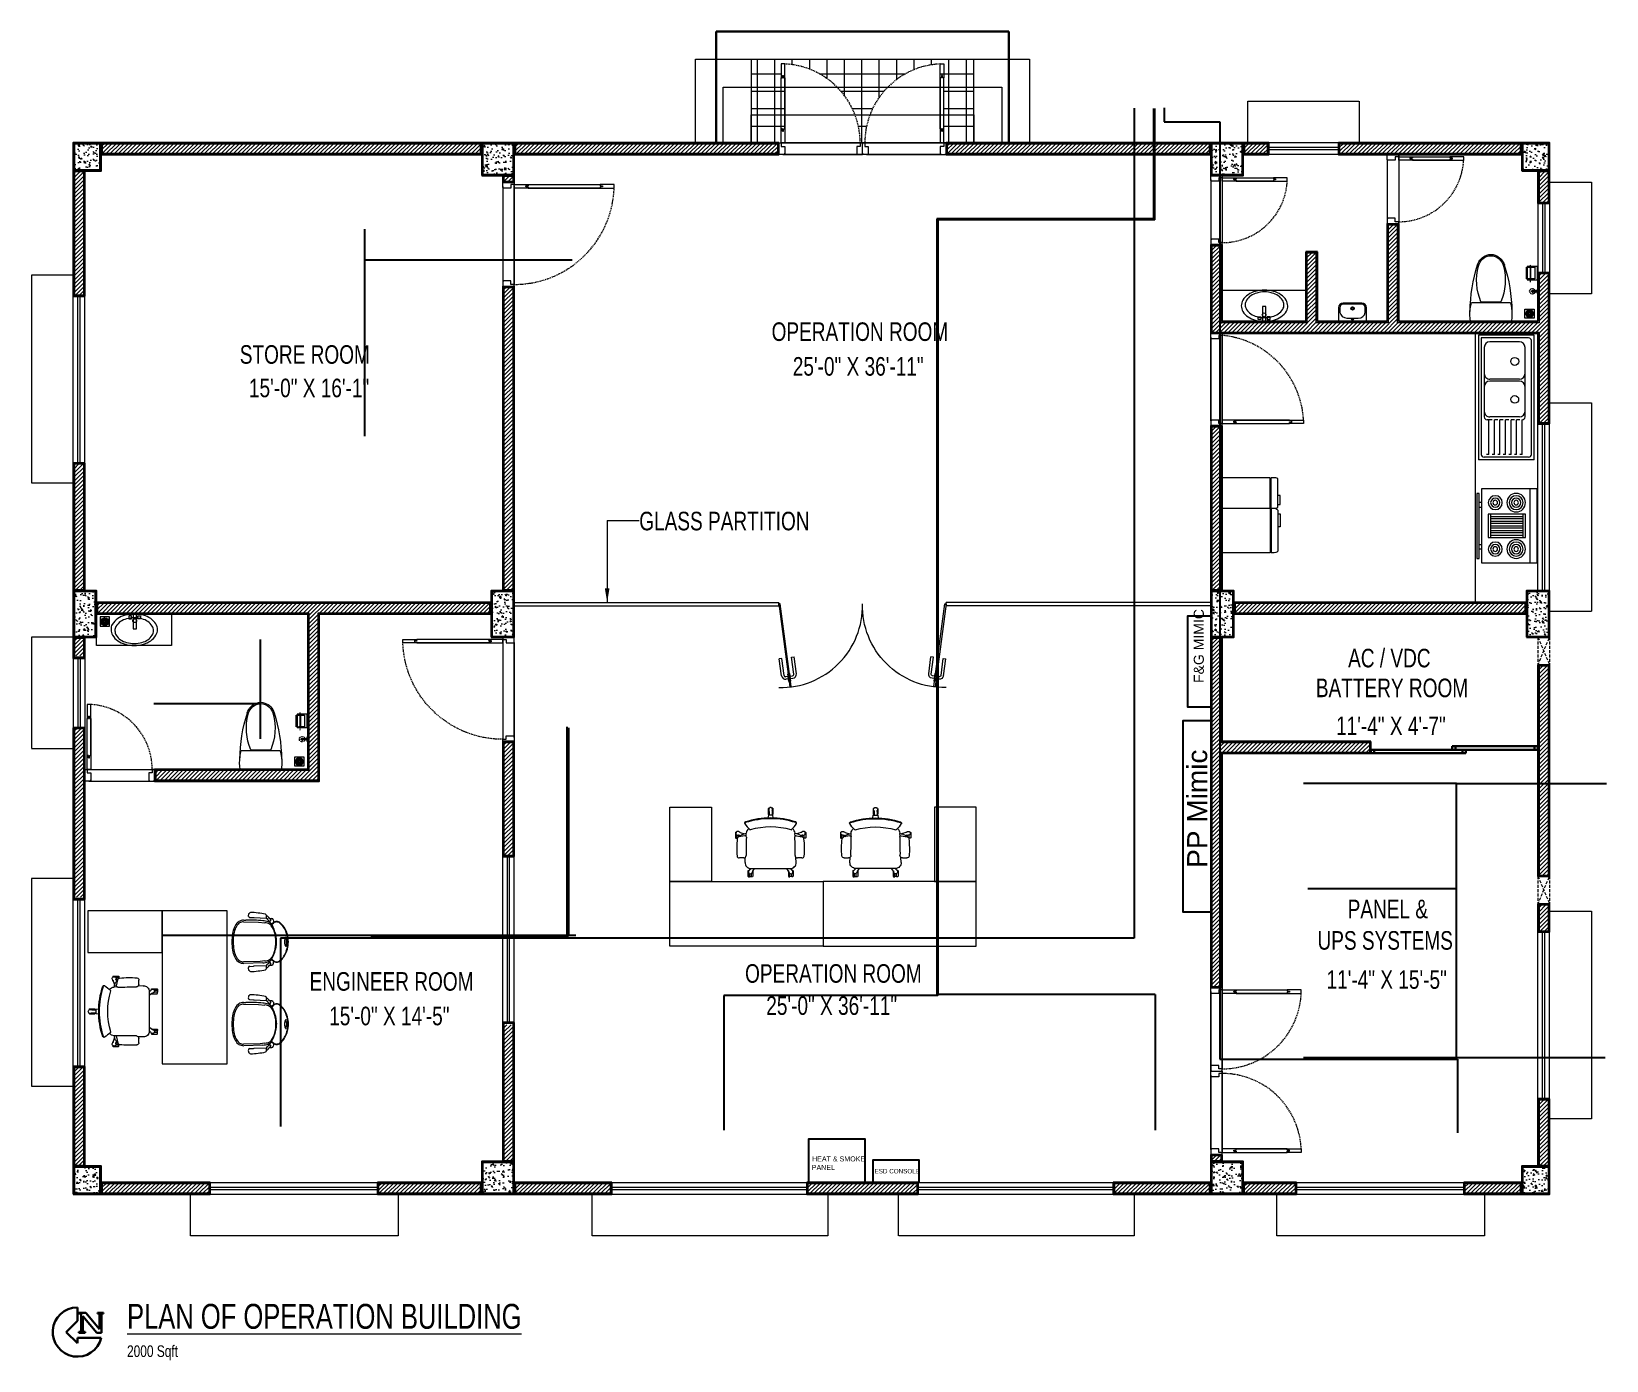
# Model space of a CAD drawing. Header units: inches. Extents: x 62 to 3150, y -3 to 634.
# Drawn here: x 1328 to 2006, y 2 to 575 of the extents above; entities that cross this region are included whole.
import ezdxf
from ezdxf.enums import TextEntityAlignment as Align

# ---------------------------------------------------------------- set-up
doc = ezdxf.new("R2010")
doc.units = ezdxf.units.IN
doc.header["$MEASUREMENT"] = 0
for name, pattern in [('CENTER', [2, 1.25, -0.25, 0.25, -0.25]), ('DASH', [0.35, 0.25, -0.1]), ('DASHED', [0.75, 0.5, -0.25]), ('XREF-GROUND-A1$0$HIDDEN2', [0.1875, 0.125, -0.0625])]:
    doc.linetypes.add(name, pattern=pattern)
doc.layers.get('Defpoints').update_dxf_attribs({"lineweight": 0})
for name, color, linetype in [('Cables', 7, 'Continuous'), ('COLLUM', 1, 'Continuous'), ('dimention', 7, 'Continuous'), ('Plant Layout', 7, 'Continuous'), ('wall 05', 252, 'Continuous')]:
    doc.layers.add(name, color=color, linetype=linetype)
for name, color, linetype, lineweight in [('DOOR', 115, 'Continuous', 15), ('DOOR_GLASS', 144, 'Continuous', 15), ('Glass', 5, 'Continuous', 9), ('HACTH', 8, 'Continuous', 9), ('I-WC----EXST', 7, 'Continuous', 15), ('I-WC----N', 7, 'Continuous', 15), ('ID-FURN', 7, 'Continuous', 15), ('MARKER', 171, 'Continuous', 15), ('Plaster Line', 252, 'Continuous', 15), ('railing', 232, 'Continuous', 15), ('Stair', 86, 'Continuous', 18), ('Sunshed', 5, 'Continuous', 15), ('Text', 252, 'Continuous', 15), ('WINDOW', 140, 'Continuous', 9)]:
    doc.layers.add(name, color=color, linetype=linetype, lineweight=lineweight)
doc.styles.get("Standard").update_dxf_attribs({"font": 'arial.ttf'})
doc.styles.add('Swiss721', font='swisscl.ttf')
doc.styles.add('XREF-GROUND-A1$0$ATTR', font='romans.shx', dxfattribs={"width": 0.8, "height": 1.2})
pattern_1 = [(90, (-126399.698, -171178.286), (-7.5, 1e-15), []), (180, (-126399.698, -171178.286), (-1e-15, -7.5), [])]
pattern_2 = [(50, (-409117.6335, -241893.414), (5.37945137, -0.470641012), [0.5625, -6.1875]), (355, (-409117.6335, -241893.414), (-1.040635, 5.641441), [0.45, -4.95]), (100.4514, (-409117.185, -241893.4533), (4.338820363, 5.170796565), [0.478051425, -5.25856584]), (46.1842, (-409117.6335, -241891.914), (8.004307865, -1.24139261), [0.84375, -9.28125]), (96.6356, (-409116.9665, -241892.0176), (7.00997029, 7.30588403), [0.71707716, -7.8878475]), (351.1842, (-409117.6335, -241891.914), (7.00996459, 7.3058895), [0.675, -7.425]), (21, (-409116.8835, -241892.289), (4.47680289, -3.01964168), [0.5625, -6.1875]), (326, (-409116.8835, -241892.289), (1.82486499, 5.43862534), [0.45, -4.95]), (71.4514, (-409116.5104, -241892.541), (6.301669714, 2.418978725), [0.478051425, -5.25856584]), (37.5, (-409117.6335, -241893.4141), (0.091198915, 2.496703904), [0, -4.89, 0, -5.025, 0, -4.96875]), (7.5, (-409117.6335, -241893.414), (1.973021531, 2.958087839), [0, -2.865, 0, -4.7775, 0, -1.89375]), (327.5, (-409119.306, -241893.4141), (4.003668271, -0.169161538), [0, -1.875, 0, -5.85, 0, -7.7625]), (317.5, (-409120.056, -241893.414), (4.37389627, 0.750787367), [0, -2.4375, 0, -3.885, 0, -5.5125])]
pattern_3 = [(45, (-409117.6335, -241893.4141), (-0.8838834765, 0.8838834765), [])]
pattern_4 = [(45, (-139387.823, -171287.9334), (-0.8838834765, 0.8838834765), [])]

msp = doc.modelspace()

# ---------------------------------------------------------------- texts
at = {"attachment_point": 1, "rotation": 90}
for s, insert, char_height in [('F&G MIMIC', (1828.28, 294.24), 4.32), ('PP Mimic', (1825.42, 214.59), 8.64)]:
    msp.add_mtext_dynamic_manual_height_columns(s, width=119.0367, gutter_width=1, heights=[0], dxfattribs=dict(at, insert=insert, char_height=char_height))
at = {"attachment_point": 1}
for s, insert, char_height in [('HEAT & SMOKE ', (1663.85, 90.25), 2.1773), ('PANEL', (1663.72, 86.56), 2.177), ('ESD CONSOLE', (1690.76, 84.85), 1.9354)]:
    msp.add_mtext_dynamic_manual_height_columns(s, width=119.0367, gutter_width=1, heights=[0], dxfattribs=dict(at, insert=insert, char_height=char_height))
at = {"layer": 'Text', "style": 'Swiss721'}
for s, p in [('OPERATION ROOM', (1684.44, 445.62)), ('STORE ROOM', (1445.3, 435.79)), ('GLASS PARTITION', (1626.05, 364.01)), ('AC / VDC ', (1913.67, 305.12)), ('BATTERY ROOM', (1913.67, 292.12)), (' PANEL &', (1910.74, 196.81)), ('UPS SYSTEMS', (1910.74, 183.31)), ('ENGINEER ROOM', (1482.66, 165.64)), ('OPERATION ROOM', (1673.01, 169.07))]:
    msp.add_text(s, height=8, dxfattribs=at).set_placement(p, align=Align.MIDDLE)
for s, insert, char_height, width, attachment_point in [('\\A1;25\'-0" X 36\'-11"', (1683.71, 430.6), 8, 92.0323, 5), ('\\A1;15\'-0" X 16\'-1"', (1447.14, 421.3), 8, 93.582, 5), ('\\A1;11\'-4" X 4\'-7"', (1913.2, 279.78), 8, 62.6303, 2), ('\\A1;11\'-4" X 15\'-5"', (1911.38, 170.45), 8, 62.6303, 2), ('\\A1;25\'-0" X 36\'-11"', (1672.28, 159.22), 8, 62.6303, 2), ('\\A1;15\'-0" X 14\'-5"', (1481.71, 154.74), 8, 62.6303, 2), ('{\\LPLAN OF OPERATION BUILDING\\H0.4658x;\\l  \\P2000 Sqft}', (1368.71, 26.69), 10.7333, 176.7295, 1)]:
    msp.add_mtext(s, dxfattribs=dict(at, insert=insert, char_height=char_height, width=width, attachment_point=attachment_point))

# ---------------------------------------------------------------- blocks, each defined once
blk = doc.blocks.new('XREF-GROUND-A1$0$Oven-P-01')
for p, q in [((0, 525), (800, 525)), ((275, 450), (525, 450)), ((300, 100), (300, 450)), ((325, 450), (325, 100)), ((350, 100), (350, 450)), ((375, 450), (375, 100)), ((400, 100), (400, 450)), ((425, 450), (425, 100)), ((450, 100), (450, 450)), ((475, 450), (475, 100)), ((500, 100), (500, 450)), ((150, 0), (150, -25)), ((200, -25), (200, 0)), ((525, 100), (275, 100)), ((600, -25), (600, 0)), ((650, 0), (650, -25))]:
    blk.add_line(p, q)
for points in [[(0, 0), (0, 600), (800, 600), (800, 0)], [(275, 75), (275, 475), (525, 475), (525, 75)], [(50, -50), (50, -25), (750, -25), (750, -50)]]:
    blk.add_lwpolyline(points, close=True)
for centre, radius in [((150, 375), 100), ((150, 375), 75), ((150, 375), 50), ((150, 375), 25), ((650, 375), 100), ((650, 375), 75), ((650, 375), 50), ((650, 375), 25), ((150, 150), 75), ((150, 150), 50), ((150, 150), 25), ((650, 150), 75), ((650, 150), 50), ((650, 150), 25)]:
    blk.add_circle(centre, radius)
at = {"style": 'XREF-GROUND-A1$0$ATTR', "width": 0.8, "flags": 9}
blk.add_attdef('ESTCODE', (0, 600), '', height=0.2, dxfattribs=at)
blk = doc.blocks.new('XREF-GROUND-A1$0$Sink-Basin-P-03')
for p, q in [((95, 600), (95, 0)), ((1440, 600), (95, 600)), ((125, 540), (125, 30)), ((1380, 570), (155, 570)), ((1410, 540), (1410, 60)), ((1440, 600), (1440, 0)), ((168, 441), (168, 122)), ((977, 501), (228, 501)), ((570, 441), (570, 122)), ((592, 441), (592, 122)), ((977, 441), (977, 122)), ((1380, 471), (1007, 471)), ((1007, 447), (1007, 411)), ((1380, 411), (1007, 411)), ((1007, 387), (1007, 351)), ((1380, 351), (1007, 351)), ((1380, 471), (1380, 447)), ((1380, 411), (1380, 387)), ((1380, 351), (1380, 327)), ((1007, 327), (1007, 291)), ((1380, 291), (1007, 291)), ((1007, 267), (1007, 231)), ((1380, 231), (1007, 231)), ((1007, 207), (1007, 171)), ((1380, 171), (1007, 171)), ((1380, 291), (1380, 267)), ((1380, 231), (1380, 207)), ((1380, 171), (1380, 147)), ((95, 0), (1440, 0)), ((125, 30), (1380, 30)), ((228, 62), (977, 62)), ((1007, 147), (1007, 111)), ((1380, 111), (1007, 111)), ((1007, 110), (1007, 92)), ((1380, 111), (1380, 87))]:
    blk.add_line(p, q)
for centre, radius in [((379, 391), 42.6), ((788, 391), 41.5)]:
    blk.add_circle(centre, radius)
for centre, radius, start, end in [((155, 540), 30, 90, 180), ((1380, 540), 30, 0, 90), ((228, 441), 60, 90, 180), ((510, 441), 60, 0, 90), ((652, 441), 60, 90, 180), ((917, 441), 60, 0, 90), ((977, 471), 30, 0, 90), ((228, 122), 60, 180, 270), ((510, 122), 60, 270, 0), ((652, 122), 60, 180, 270), ((917, 122), 60, 270, 0), ((977, 92), 30, 270, 0), ((1380, 60), 30, 270, 0)]:
    blk.add_arc(centre, radius, start, end)
blk = doc.blocks.new('XREF-GROUND-A1$0$Refrigrator-P-02')
for p, q in [((600, 0), (0, 0)), ((0, 0), (0, -515)), ((600, -515), (600, 0)), ((0, -515), (600, -515)), ((0, -525), (600, -525)), ((0, -525), (0, -560)), ((10, -515), (10, -525)), ((40, -600), (560, -600)), ((75, -600), (75, -625)), ((75, -625), (200, -625)), ((200, -625), (250, -625)), ((250, -625), (250, -600)), ((590, -515), (590, -525)), ((600, -560), (600, -525))]:
    blk.add_line(p, q)
for centre, start, end in [((40, -560), 180, 270), ((560, -560), 270, 0)]:
    blk.add_arc(centre, 40, start, end)
blk = doc.blocks.new('A$C6B9F22C7')
at = {"layer": 'DOOR_GLASS', "lineweight": 9}
for p, q in [((30.04, 10.46), (22.73, 9.48)), ((22.88, 8.43), (22.73, 9.48)), ((30.18, 9.4), (22.88, 8.43)), ((33.22, 8.09), (30, 7.66)), ((30, 7.66), (30.02, 7.47)), ((30.02, 7.47), (33.25, 7.9)), ((30.09, 6.98), (33.32, 7.41)), ((30.12, 6.78), (30.09, 6.98)), ((33.34, 7.21), (30.12, 6.78)), ((31.08, 7.81), (30.95, 8.82)), ((31.2, 6.93), (31.33, 5.92)), ((32.14, 7.95), (32.01, 8.96)), ((32.26, 7.07), (32.39, 6.06)), ((33.25, 7.9), (33.22, 8.09)), ((33.32, 7.41), (33.34, 7.21)), ((30.75, 5.15), (23.44, 4.18)), ((23.44, 4.18), (23.58, 3.12)), ((30.89, 4.1), (23.58, 3.12))]:
    blk.add_line(p, q, dxfattribs=at)
at = {"layer": 'DOOR_GLASS'}
blk.add_lwpolyline([(0, 2.96), (35.68, 7.72), (35.62, 8.22), (-0.07, 3.45)], close=True, dxfattribs=at)
blk.add_arc((0.83, 3.79), 35.18, 358.64154, 91.35293, dxfattribs=at)
at = {"layer": 'DOOR_GLASS', "lineweight": 9}
for centre, major_axis, start_param, end_param in [((30.27, 8.73), (-1.39, 1.06), 3.926991, 5.497787), ((30.27, 8.73), (-0.412, -0.54), 2.356194, 3.926991), ((30.66, 5.83), (-0.54, 0.412), 2.356194, 3.926991), ((30.66, 5.83), (-1.06, -1.39), 0.785398, 2.356194)]:
    blk.add_ellipse(centre, major_axis=major_axis, ratio=1, start_param=start_param, end_param=end_param, dxfattribs=at)
blk = doc.blocks.new('ch-1')
at = {"layer": 'ID-FURN', "color": 252, "lineweight": 13}
for p, q in [((300, 345), (297, 341)), ((297, 341), (297, 331)), ((297, 331), (298, 330)), ((298, 330), (328, 330)), ((298, 329), (298, 324)), ((298, 329), (328, 329)), ((353, 345), (300, 345)), ((309, 312), (327, 312)), ((309, 311), (327, 311)), ((357, 341), (353, 345)), ((357, 341), (357, 336)), ((-76, 222), (-80, 218)), ((-80, 218), (-80, 208)), ((-80, 208), (-79, 207)), ((-80, 188), (-79, 189)), ((-80, 178), (-80, 188)), ((-76, 174), (-80, 178)), ((-79, 207), (-48, 207)), ((-79, 206), (-79, 190)), ((-79, 206), (-49, 206)), ((-79, 190), (-49, 190)), ((-79, 189), (-48, 189)), ((-23, 222), (-76, 222)), ((-23, 174), (-76, 174)), ((-25, 175), (0, 157)), ((-20, 218), (-23, 222)), ((-20, 218), (-20, 213)), ((322, 297), (316, 297)), ((326, 307), (321, 294)), ((353, 298), (339, 255)), ((353, 297), (352, 297)), ((357, 301), (353, 297)), ((357, 301), (357, 305)), ((559, 15), (521, 15)), ((533, 24), (530, 21)), ((530, 21), (530, 15)), ((586, 24), (533, 24)), ((590, 21), (586, 24)), ((590, 21), (590, 16)), ((559, -14), (521, -14)), ((530, -20), (530, -14)), ((533, -23), (530, -20)), ((586, -23), (533, -23)), ((590, -20), (586, -23)), ((590, -20), (590, -15)), ((-76, -174), (-80, -177)), ((-80, -177), (-80, -187)), ((-80, -187), (-79, -188)), ((-80, -208), (-79, -207)), ((-80, -218), (-80, -208)), ((-76, -221), (-80, -218)), ((-79, -188), (-48, -188)), ((-79, -189), (-49, -189)), ((-79, -206), (-79, -189)), ((-79, -206), (-49, -206)), ((-79, -207), (-48, -207)), ((-23, -174), (-76, -174)), ((-23, -221), (-76, -221)), ((-25, -175), (0, -157)), ((-20, -218), (-23, -221)), ((-20, -218), (-20, -213)), ((-8, -198), (0, -192)), ((322, -296), (316, -296)), ((326, -307), (321, -293)), ((353, -298), (339, -254)), ((353, -296), (352, -296)), ((357, -300), (353, -296)), ((357, -300), (357, -305)), ((297, -331), (298, -329)), ((297, -340), (297, -331)), ((300, -344), (297, -340)), ((298, -328), (298, -324)), ((298, -328), (328, -328)), ((298, -329), (328, -329)), ((353, -344), (300, -344)), ((309, -311), (327, -311)), ((309, -312), (327, -312)), ((357, -340), (353, -344)), ((357, -340), (357, -336))]:
    blk.add_line(p, q, dxfattribs=at)
at = {"layer": 'ID-FURN', "color": 252}
for p, q in [((-8, 198), (0, 193)), ((0, 196), (0, -196)), ((59, 251), (108, 249)), ((104, 264), (103, 306)), ((316, 240), (344, 239)), ((334, 275), (336, 266)), ((59, -250), (108, -248)), ((103, -306), (104, -264)), ((316, -239), (344, -238)), ((334, -275), (336, -265))]:
    blk.add_line(p, q, dxfattribs=at)
for points in [[(321, 252), (309, 310)], [(321, -252), (309, -310)]]:
    blk.add_lwpolyline(points, dxfattribs=at)
at = {"layer": 'ID-FURN', "color": 252, "lineweight": 13}
blk.add_lwpolyline([(495, -26), (521, -22), (521, 22), (495, 26)], dxfattribs=at)
at = {"layer": 'ID-FURN', "color": 252}
for centre, radius, start, end in [((123, 309), 20.1, 95.0446, 186.0128), ((194, -511), 843, 83.3556, 94.9128), ((290, 307), 19.6, 11.3923, 86.0755), ((57, 194), 57, 87.5809, 177.8265), ((126, 262), 22.2, 175.0498, 270.9397), ((147, -5275), 5515, 88.3219, 90.2152), ((309, 250), 12.1, 267.6468, 9.6188), ((303, 268), 31.9, 13.7582, 74.5871), ((110, 210), 234, 7.127, 13.7582), ((342, 179), 59.8, 36.272, 87.3972), ((392, 194), 15.3, 136.9683, 155.6038), ((-286, 0), 693, 343.2048, 16.7952), ((597, 1), 297, 122.0525, 136.7624), ((445, 244), 11.1, 21.1039, 124.6268), ((439, 242), 11.1, 21.1039, 91.3806), ((-306, 0), 794, 341.9963, 18.0037), ((-306, 0), 801, 341.9963, 18.0037), ((57, -193), 57, 182.1735, 272.4191), ((123, -308), 20.1, 173.9872, 264.9554), ((126, -262), 22.2, 89.0603, 184.9502), ((147, 5275), 5515, 269.7848, 271.6781), ((309, -249), 12.1, 350.3812, 92.3532), ((303, -267), 31.9, 285.413, 346.2418), ((110, -210), 234, 346.2418, 352.873), ((342, -179), 59.8, 272.6028, 324.0692), ((392, -194), 15.3, 204.3962, 223.0317), ((597, -1), 297, 223.2376, 237.9475), ((439, -241), 11.1, 268.6194, 338.8961), ((445, -243), 11.1, 235.3732, 338.8961), ((194, 511), 843, 265.0872, 276.6444), ((290, -306), 19.6, 273.9245, 348.6077)]:
    blk.add_arc(centre, radius, start, end, dxfattribs=at)
at = {"layer": 'ID-FURN', "color": 252, "lineweight": 13}
for centre, radius, start, end in [((345, 321), 19.1, 310.5325, 193.4675), ((307, 313), 20, 342.2096, 8.7154), ((-32, 198), 19.1, 22.5325, 265.4675), ((-36, 159), 20, 54.2096, 80.7154), ((4, 215), 20, 207.2846, 233.7904), ((372, 292), 20, 135.2846, 161.7905), ((559, 35), 20, 270.2096, 296.7154), ((578, 0), 19.1, 238.5325, 121.4675), ((559, -34), 20, 63.2846, 89.7905), ((-32, -198), 19.1, 94.5325, 337.4675), ((-36, -159), 20, 279.2846, 305.7904), ((4, -214), 20, 126.2096, 152.7154), ((345, -320), 19.1, 166.5325, 49.4675), ((307, -313), 20, 351.2846, 17.7904), ((372, -292), 20, 198.2096, 224.7154)]:
    blk.add_arc(centre, radius, start, end, dxfattribs=at)
blk = doc.blocks.new("VISITOR'S CHAIR")
at = {"layer": 'ID-FURN'}
for p, q in [((-284, 373), (-275, 372)), ((-261, 241), (-256, 371)), ((-253, 410), (-253, 430)), ((-246, 415), (-252, 405)), ((-251, 378), (-240, 386)), ((-238, 446), (-237, 446)), ((-234, 392), (-226, 404)), ((-209, 412), (-220, 402)), ((-220, 402), (-216, 392)), ((-213, 288), (-206, 356)), ((-195, 429), (-209, 412)), ((-206, 445), (-200, 438)), ((-200, 438), (-204, 436)), ((-194, 437), (-202, 449)), ((-159, 444), (-196, 428)), ((194, 437), (202, 449)), ((194, 429), (209, 412)), ((206, 445), (200, 438)), ((200, 438), (204, 436)), ((206, 355), (211, 307)), ((209, 412), (220, 402)), ((220, 402), (216, 392)), ((233, 392), (226, 404)), ((251, 378), (240, 386)), ((246, 415), (252, 405)), ((252, 410), (252, 430)), ((260, 241), (256, 371)), ((287, 373), (278, 372)), ((-264, 191), (-263, 232)), ((-263, 232), (-261, 241)), ((-216, 125), (-213, 288)), ((211, 307), (215, 126)), ((227, 334), (233, 128)), ((262, 232), (260, 241)), ((264, 191), (262, 232)), ((-234, 128), (-234, 150))]:
    blk.add_line(p, q, dxfattribs=at)
for centre, major_axis, ratio, start_param, end_param in [((-162, 483), (40.7, 40.7), 1, 1.641382, 2.3562), ((-162, 483), (-37, 37), 1, 0.070585, 0.785404), ((-31, 377), (160, 160), 1, 1.106098, 1.669765), ((-31, 377), (156, 156), 1, 1.106098, 1.669765), ((-26, 384), (156, 156), 1, 1.024131, 1.139863), ((-26, 384), (-153, 153), 1, -0.546665, -0.430933), ((0, 280), (233, 233), 1, 0.786111, 1.024131), ((0, 280), (-229, 229), 1, -0.784686, -0.546665), ((-42, 582), (-3.34, 3.34), 1, -0.185935, 0.785398), ((-42, 582), (3.34, 3.34), 1, 2.356194, 3.327527), ((-22, 553), (28, 28), 1, 1.306571, 1.384862), ((-22, 610), (-28, 28), 1, 1.756731, 2.080357), ((0, 359), (-164, 164), 1, -0.967168, -0.603629), ((-9, 657), (-62.5, 62.5), 1, 2.080357, 2.239483), ((0, 732), (-116, 116), 1, 2.239483, 2.356194), ((0, 280), (233, 233), 1, 0.546665, 0.784686), ((0, 280), (-229, 229), 1, -1.024131, -0.786111), ((0, 732), (-116, 116), 1, 2.356194, 2.472906), ((9, 657), (62.5, 62.5), 1, 4.043702, 4.202828), ((22, 610), (28, 28), 1, 4.202828, 4.526454), ((22, 553), (-28, 28), 1, -1.384862, -1.299686), ((42, 582), (3.34, 3.34), 1, 5.497787, 6.46912), ((42, 582), (-3.34, 3.34), 1, 2.955658, 3.926991), ((25, 384), (-153, 153), 1, -1.139863, -1.024131), ((25, 384), (-156, 156), 1, -1.139863, -1.024131), ((28, 375), (159, 159), 1, 6.197379, 6.741162), ((28, 375), (-162, 162), 1, 4.626582, 5.170366), ((85, 416), (109, 109), 1, 6.212612, 6.231759), ((162, 483), (37, 37), 1, 5.497793, 6.212612), ((85, 416), (113, 113), 1, 6.212612, 6.231759), ((162, 483), (-40.7, 40.7), 1, 3.926985, 4.641803), ((603, 170), (-651, 651), 1, 0.573881, 0.750879), ((-285, 360), (-8.76, 8.76), 1, -0.863376, 0.564498), ((-246, 374), (-29, 9), 0.940619, -0.371164, 0.371164), ((-268, 332), (2.3, 41.2), 0.843481, -0.27588, 0.27588), ((-208, 326), (-64, 64), 1, -0.27183, -0.033972), ((-243, 367), (9.99, 9.99), 1, 1.377732, 2.024937), ((-236, 430), (11.7, 11.7), 1, 0.895345, 2.346242), ((-237, 411), (11.5, 11.5), 1, 2.359032, 2.700427), ((-236, 410), (-8.33, 8.33), 1, 3.308932, 6.927895), ((-249, 401), (12.4, 12.4), 1, 4.437336, 4.934607), ((-232, 600), (-108, 108), 1, 2.322741, 2.51101), ((-237, 418), (-16.4, 16.4), 1, 2.597956, 3.176359), ((17, 317), (173, 173), 1, 2.044581, 2.285039), ((-162, 483), (40.7, 40.7), 1, 2.3562, 3.058022), ((-118, 356), (-74.2, 74.2), 1, 0.158797, 0.434217), ((-162, 483), (37, 37), 1, 2.3562, 3.058022), ((4, 124), (254, 254), 1, 0.795932, 1.416989), ((45, 326), (-179, 179), 1, 0.550308, 0.670712), ((-122, 361), (-58.3, 58.3), 1, -0.121154, 0.49051), ((-199, 433), (4.34, 4.34), 1, 4.766338, 6.168083), ((-51, 268), (141, 141), 1, 1.029343, 1.444292), ((0, 118), (253, 253), 1, 0.505105, 1.065692), ((-2, 130), (-249, 249), 1, -1.424708, -0.790588), ((51, 268), (141, 141), 1, 0.126504, 0.541453), ((122, 361), (-58.3, 58.3), 1, 4.221879, 4.833543), ((199, 433), (4.34, 4.34), 1, 1.685898, 3.087644), ((-46, 326), (-179, 179), 1, 4.041677, 4.162081), ((162, 483), (-37, 37), 1, 3.225371, 3.926997), ((117, 356), (74.2, 74.2), 1, 5.848968, 6.124388), ((162, 483), (40.7, 40.7), 1, 4.795959, 5.497781), ((233, 611), (116, 116), 1, 3.774404, 3.956147), ((-18, 317), (173, 173), 1, 5.568943, 5.8094), ((237, 418), (-16.4, 16.4), 1, 1.53603, 2.114433), ((236, 410), (8.33, 8.33), 1, 5.638476, 9.257439), ((248, 401), (-12.4, 12.4), 1, 1.348578, 1.845849), ((236, 430), (-11.7, 11.7), 1, 3.936943, 5.38784), ((236, 411), (-11.5, 11.5), 1, 3.582758, 3.924153), ((243, 367), (9.99, 9.99), 1, 5.829045, 6.47625), ((207, 326), (64, 64), 1, 0.033972, 0.27183), ((269, 332), (-29.2, 29.2), 1, -1.014167, -0.462408), ((248, 370), (21.5, 21.5), 1, 5.582202, 6.32453), ((288, 360), (8.76, 8.76), 1, 5.718688, 7.146561), ((-600, 170), (-651, 651), 1, 3.96151, 4.138508), ((-297, 202), (13.6, 13.6), 1, 2.322194, 3.388756), ((-281, 229), (36.4, 36.4), 1, 3.399296, 4.068112), ((-277, 191), (-9.06, 9.06), 1, 2.406079, 3.903189), ((1966, 159), (1556, 1556), 1, 2.276461, 2.36002), ((276, 191), (-9.06, 9.06), 1, 0.8092, 2.30631), ((284, 229), (-36.4, 36.4), 1, 2.215073, 2.88389), ((300, 202), (-13.6, 13.6), 1, 2.89443, 3.960991), ((-110, 135), (87.7, 87.7), 1, 2.416541, 2.868914), ((-133, 135), (-73.8, 73.8), 1, 1.404983, 1.497112), ((-119, 126), (68.4, 68.4), 1, 2.356783, 2.833835), ((-90, 184), (-120, 120), 1, 1.547695, 1.947381), ((-169, 107), (-31.3, 31.3), 1, 1.42524, 1.547695), ((-90, 184), (109, 109), 1, 3.118491, 3.518177), ((-36, 307), (-215, 215), 1, 1.947381, 2.1796), ((-36, 307), (205, 205), 1, 3.518177, 3.750397), ((-1, 504), (-356, 356), 1, 2.1796, 2.358034), ((-1, 504), (-346, 346), 1, 2.1796, 2.358034), ((-1, 504), (346, 346), 1, 3.92883, 4.107264), ((-1, 504), (-356, 356), 1, 2.358034, 2.536468), ((35, 307), (-205, 205), 1, 2.536468, 2.768687), ((35, 307), (-215, 215), 1, 2.536468, 2.768687), ((89, 184), (109, 109), 1, 4.339484, 4.739169), ((89, 184), (120, 120), 1, 4.339484, 4.739169), ((169, 108), (31.3, 31.3), 1, 4.739169, 4.873442), ((118, 126), (68.4, 68.4), 1, 5.032166, 5.498375), ((137, 132), (-69.9, 69.9), 1, 3.217039, 3.320838), ((110, 135), (-87, 87), 1, 3.422629, 3.866448)]:
    blk.add_ellipse(centre, major_axis=major_axis, ratio=ratio, start_param=start_param, end_param=end_param, dxfattribs=at)
blk = doc.blocks.new('floor drain 01')
at = {"color": 0}
blk.add_lwpolyline([(-10, -10), (90, -10), (90, 90), (-10, 90)], close=True, dxfattribs=at)
for points in [[(2, 47, 0.191053), (7, 42, 0.194336), (16, 42, -0.272606), (25, 41, 1.040732), (27, 44, 0.091346), (26, 45, 0.160783), (17, 46, -0.323658), (9, 51, 0.91079)], [(6, 23, 0.191053), (12, 23, 0.194336), (19, 28, -0.272606), (27, 32, 1.040732), (27, 36, 0.091346), (26, 36, 0.160783), (18, 32, -0.323658), (9, 31, 0.91079)], [(14, 68, 0.191053), (15, 61, 0.194336), (22, 56, -0.272606), (29, 50, 1.040732), (32, 51, 0.091346), (32, 53, 0.160783), (25, 59, -0.323658), (22, 67, 0.91079)], [(22, 6, 0.191053), (28, 10, 0.194336), (31, 18, -0.272606), (34, 26, 1.040732), (32, 29, 0.091346), (31, 28, 0.160783), (27, 20, -0.323658), (20, 14, 0.91079)], [(35, 78, 0.191053), (32, 72, 0.194336), (35, 63, -0.272606), (37, 55, 1.040732), (40, 53, 0.091346), (41, 55, 0.160783), (39, 64, -0.323658), (41, 72, 0.91079)], [(45, 2, 0.191053), (48, 8, 0.194336), (45, 17, -0.272606), (43, 25, 1.040732), (40, 27, 0.091346), (39, 25, 0.160783), (41, 16, -0.323658), (39, 8, 0.91079)], [(58, 74, 0.191053), (52, 70, 0.194336), (49, 62, -0.272606), (46, 54, 1.040732), (48, 51, 0.091346), (49, 52, 0.160783), (53, 60, -0.323658), (60, 66, 0.91079)], [(66, 12, 0.191053), (65, 19, 0.194336), (58, 24, -0.272606), (51, 30, 1.040732), (48, 29, 0.091346), (48, 27, 0.160783), (55, 21, -0.323658), (58, 13, 0.91079)], [(74, 57, 0.191053), (68, 57, 0.194336), (61, 52, -0.272606), (53, 48, 1.040732), (53, 44, 0.091346), (54, 44, 0.160783), (62, 48, -0.323658), (71, 49, 0.91079)], [(78, 33, 0.191053), (73, 38, 0.194336), (64, 38, -0.272606), (55, 39, 1.040732), (53, 36, 0.091346), (54, 35, 0.160783), (63, 34, -0.323658), (71, 29, 0.91079)]]:
    blk.add_lwpolyline(points, format="xyb", close=True, dxfattribs=at)
for centre, radius in [((40, 40), 41.7), ((32, 45), 1.83), ((33, 34), 1.83), ((42, 49), 1.83), ((43, 31), 1.83), ((50, 41), 1.83)]:
    blk.add_circle(centre, radius, dxfattribs=at)
blk = doc.blocks.new('HANDWASH-02-PLAN')
at = {"layer": 'I-WC----N', "color": 2}
for points in [[(5, 0, 0.068513), (104, 14, 0.080648), (182, 50, 0.107051), (242, 112, 0.160603), (255, 169, 0.138041), (238, 230, 0.107051), (182, 289, 0.080648), (104, 325, 0.068513), (5, 339, 0.068513), (-94, 325, 0.080648), (-172, 289, 0.107051), (-228, 230, 0.138041), (-245, 169, 0.138041), (-228, 108, 0.107051), (-172, 50, 0.080648), (-94, 14, 0.068513)], [(5, 42, 0.067522), (88, 53, 0.079863), (152, 82, 0.107115), (202, 134, 0.162551), (213, 180, 0.139778), (199, 230, 0.107115), (152, 278, 0.079863), (88, 307, 0.067522), (5, 319, 0.067522), (-78, 307, 0.079863), (-142, 278, 0.107115), (-188, 230, 0.139778), (-203, 180, 0.139778), (-188, 130, 0.107115), (-142, 82, 0.079863), (-78, 53, 0.067522)]]:
    blk.add_lwpolyline(points, format="xyb", close=True, dxfattribs=at)
blk.add_circle((0, 72), 20, dxfattribs=at)
blk = doc.blocks.new('A$C01EB0BB3')
at = {"layer": 'I-WC----N', "color": 250, "ltscale": 0.5}
for points in [[(8.43, 2.06), (8.43, 0.85), (7.23, 0.85), (7.23, 2.06)], [(9.08, 6.42), (9.08, 0), (10.51, 0), (10.51, 6.42)], [(11.15, 2.06), (11.15, 0.85), (12.36, 0.85), (12.36, 2.06)]]:
    blk.add_lwpolyline(points, close=True, dxfattribs=at)
at = {"layer": 'I-WC----N', "color": 2, "xscale": 0.03999999999359716, "yscale": 0.03999999999359716, "zscale": 0.03999999999359716}
blk.add_blockref('HANDWASH-02-PLAN', (9.79, 0), dxfattribs=at)
blk = doc.blocks.new('$plan$00000388')
for p, q in [((-202, -210), (-202, 210)), ((0, -221), (0, 221)), ((-212, 108), (-212, -108))]:
    blk.add_line(p, q)
blk.add_lwpolyline([(-202, -210), (-152, -221), (-102, -226), (-50, -226), (0, -221)])
for centre, radius, start, end in [((-71, -1597), 1823, 91.2224, 107.2477), ((-76, -236), 463, 97.7399, 105.822), ((-76, -236), 463, 80.5377, 97.7399), ((-595, 0), 129, 159.5476, 200.4524), ((-562, -12), 164, 107.2477, 159.5476), ((-580, 0), 129, 136.8543, 223.1457), ((-556, -23), 163, 104.7786, 136.8543), ((-443, -448), 602, 67.3737, 104.7786), ((-562, 12), 164, 200.4524, 252.7523), ((-556, 23), 163, 223.1457, 255.2214), ((-71, 1597), 1823, 252.7523, 268.7776), ((-443, 448), 602, 255.2214, 292.6263)]:
    blk.add_arc(centre, radius, start, end)
blk = doc.blocks.new('h')
at = {"layer": 'I-WC----N', "color": 252, "linetype": 'CENTER', "ltscale": 0.2}
for p, q in [((544281, -25820), (544314, -25820)), ((544297, -25837), (544297, -25801))]:
    blk.add_line(p, q, dxfattribs=at)
at = {"layer": 'I-WC----N'}
blk.add_lwpolyline([(544273, -25760), (544321, -25760), (544321, -25765), (544273, -25765)], close=True, dxfattribs=at)
blk.add_lwpolyline([(544289, -25814), (544289, -25765), (544305, -25765), (544305, -25814)], dxfattribs=at)
at = {"layer": 'I-WC----N', "linetype": 'DASH', "ltscale": 5}
blk.add_circle((544297, -25820), 30, dxfattribs=at)
at = {"layer": 'I-WC----N'}
for radius in [10, 5]:
    blk.add_circle((544297, -25820), radius, dxfattribs=at)
blk = doc.blocks.new('typical king$0$5767 PAPER HOLDER')
at = {"color": 0, "linetype": 'CENTER', "lineweight": -2, "ltscale": 0.5}
blk.add_line((80, 98), (80, -92), dxfattribs=at)
at = {"color": 0, "linetype": 'DASHED', "lineweight": -2, "ltscale": 10, "flags": 128}
for points in [[(5, 52), (0, 52), (0, -52), (5, -52)], [(97, 72), (5, 72), (5, -72), (100, -72)]]:
    blk.add_lwpolyline(points, dxfattribs=at)
at = {"color": 0, "linetype": 'DASHED', "lineweight": -2, "ltscale": 10}
blk.add_lwpolyline([(100, -62), (35, -62), (35, 62), (97, 62)], dxfattribs=at)
blk.add_lwpolyline([(75, -72), (85, -72), (85, 72), (75, 72)], close=True, dxfattribs=at)
at = {"color": 0, "linetype": 'ByBlock', "lineweight": -2, "flags": 128}
blk.add_lwpolyline([(100, -72), (115, -72), (115, 72), (100, 72)], dxfattribs=at)
at = {"color": 0, "linetype": 'ByBlock', "lineweight": -2}
blk.add_lwpolyline([(100, 62), (125, 62), (125, -62), (100, -62)], dxfattribs=at)
blk = doc.blocks.new('A$C4F64215B')
at = {"layer": 'Defpoints'}
for points in [[(0, 5), (0.25, 5), (0.25, 4.75), (0, 4.75)], [(0, 0.25), (0.25, 0.25), (0.25, 0), (0, 0)], [(29.75, 5), (30, 5), (30, 4.75), (29.75, 4.75)], [(29.75, 0.25), (30, 0.25), (30, 0), (29.75, 0)]]:
    blk.add_lwpolyline(points, close=True, dxfattribs=at)
at = {"layer": 'DOOR'}
for points in [[(1.75, 10), (2, 10), (2, 11), (2.5, 11), (2.5, 5), (1, 5), (1, 11), (1.5, 11), (1.5, 10), (1.75, 10), (1.5, 10), (1.5, 11), (1, 11), (1, 27), (1.5, 27), (1.5, 28), (2, 28), (2, 27), (2.5, 27), (2.5, 11), (2.5, 33), (1, 33), (1, 27)], [(1, 5), (1, 3.5), (2.5, 3.5), (2.5, 0.25), (2.25, 0.25), (2.25, 0), (0.25, 0), (0.25, 0.25), (0, 0.25), (0, 4.75), (0.25, 4.75), (0.25, 5), (1, 5)], [(29, 5), (29, 3.5), (27.5, 3.5), (27.5, 0.25), (27.75, 0.25), (27.75, 0), (29.75, 0), (29.75, 0.25), (30, 0.25), (30, 4.75), (29.75, 4.75), (29.75, 5), (29, 5)]]:
    blk.add_lwpolyline(points, dxfattribs=at)
at = {"layer": 'DOOR', "linetype": 'DASHED', "lineweight": 0}
blk.add_arc((0.93, 4.97), 28.07, 0.05973, 86.78717, dxfattribs=at)
at = {"layer": 'HACTH', "lineweight": 0, "ltscale": 10}
for p, q in [((1.5, 5), (29, 5)), ((2.25, 0), (27.75, 0))]:
    blk.add_line(p, q, dxfattribs=at)
blk = doc.blocks.new('A$C4A7E7E9F')
at = {"layer": 'Defpoints'}
for points in [[(0, 5), (0.25, 5), (0.25, 4.75), (0, 4.75)], [(0, 0.25), (0.25, 0.25), (0.25, 0), (0, 0)], [(44.75, 5), (45, 5), (45, 4.75), (44.75, 4.75)], [(44.75, 0.25), (45, 0.25), (45, 0), (44.75, 0)]]:
    blk.add_lwpolyline(points, close=True, dxfattribs=at)
at = {"layer": 'DOOR'}
for points in [[(1.75, 10), (2, 10), (2, 11), (2.5, 11), (2.5, 5), (1, 5), (1, 11), (1.5, 11), (1.5, 10), (1.75, 10), (1.5, 10), (1.5, 11), (1, 11), (1, 42), (1.5, 42), (1.5, 43), (2, 43), (2, 42), (2.5, 42), (2.5, 11), (2.5, 48), (1, 48), (1, 42)], [(1, 5), (1, 3.5), (2.5, 3.5), (2.5, 0.25), (2.25, 0.25), (2.25, 0), (0.25, 0), (0.25, 0.25), (0, 0.25), (0, 4.75), (0.25, 4.75), (0.25, 5), (1, 5)], [(44, 5), (44, 3.5), (42.5, 3.5), (42.5, 0.25), (42.75, 0.25), (42.75, 0), (44.75, 0), (44.75, 0.25), (45, 0.25), (45, 4.75), (44.75, 4.75), (44.75, 5), (44, 5)]]:
    blk.add_lwpolyline(points, dxfattribs=at)
at = {"layer": 'DOOR', "linetype": 'DASHED', "lineweight": 0}
blk.add_arc((0.95, 4.98), 43.05, 0.02508, 87.94098, dxfattribs=at)
at = {"layer": 'HACTH', "lineweight": 0, "ltscale": 10}
for p, q in [((1.5, 5), (44, 5)), ((2.25, 0), (42.75, 0))]:
    blk.add_line(p, q, dxfattribs=at)
blk = doc.blocks.new('A$C20C675F6')
at = {"layer": 'Defpoints'}
for points in [[(0.25, 72), (0.25, 71.75), (0, 71.75), (0, 72)], [(5, 72), (5, 71.75), (4.75, 71.75), (4.75, 72)], [(0.25, 36), (0.25, 36.25), (0, 36.25), (0, 36)], [(0.25, 36), (0.25, 35.75), (0, 35.75), (0, 36)], [(5, 36), (5, 36.25), (4.75, 36.25), (4.75, 36)], [(5, 36), (5, 35.75), (4.75, 35.75), (4.75, 36)], [(0.25, 0), (0.25, 0.25), (0, 0.25), (0, 0)], [(5, 0), (5, 0.25), (4.75, 0.25), (4.75, 0)]]:
    blk.add_lwpolyline(points, close=True, dxfattribs=at)
at = {"layer": 'DOOR'}
for points in [[(5, 71), (3.5, 71), (3.5, 69.5), (0.25, 69.5), (0.25, 69.75), (0, 69.75), (0, 71.75), (0.25, 71.75), (0.25, 72), (4.75, 72), (4.75, 71.75), (5, 71.75), (5, 71)], [(10, 70.25), (10, 70), (11, 70), (11, 69.5), (5, 69.5), (5, 71), (11, 71), (11, 70.5), (10, 70.5), (10, 70.25), (10, 70.5), (11, 70.5), (11, 71), (33, 71), (33, 70.5), (34, 70.5), (34, 70), (33, 70), (33, 69.5), (11, 69.5), (39, 69.5), (39, 71), (33, 71)], [(5, 37), (3.5, 37), (3.5, 38.5), (0.25, 38.5), (0.25, 38.25), (0, 38.25), (0, 36.25), (0.25, 36.25), (0.25, 36), (4.75, 36), (4.75, 36.25), (5, 36.25), (5, 37)], [(5, 35), (3.5, 35), (3.5, 33.5), (0.25, 33.5), (0.25, 33.75), (0, 33.75), (0, 35.75), (0.25, 35.75), (0.25, 36), (4.75, 36), (4.75, 35.75), (5, 35.75), (5, 35)], [(5, 1), (3.5, 1), (3.5, 2.5), (0.25, 2.5), (0.25, 2.25), (0, 2.25), (0, 0.25), (0.25, 0.25), (0.25, 0), (4.75, 0), (4.75, 0.25), (5, 0.25), (5, 1)], [(10, 1.75), (10, 2), (11, 2), (11, 2.5), (5, 2.5), (5, 1), (11, 1), (11, 1.5), (10, 1.5), (10, 1.75), (10, 1.5), (11, 1.5), (11, 1), (33, 1), (33, 1.5), (34, 1.5), (34, 2), (33, 2), (33, 2.5), (11, 2.5), (39, 2.5), (39, 1), (33, 1)]]:
    blk.add_lwpolyline(points, dxfattribs=at)
at = {"layer": 'DOOR', "linetype": 'DASHED', "lineweight": 0}
for centre, start, end in [((4.98, 71.06), 270.04031, 357.37535), ((4.98, 0.94), 2.62465, 89.95969)]:
    blk.add_arc(centre, 34.06, start, end, dxfattribs=at)
at = {"layer": 'HACTH', "lineweight": 0, "ltscale": 10}
for p, q in [((0, 2.25), (0, 69.75)), ((5, 1.5), (5, 69.5))]:
    blk.add_line(p, q, dxfattribs=at)
blk = doc.blocks.new('A$C5AAA0143')
at = {"layer": 'Defpoints'}
for points in [[(-39.75, 5), (-40, 5), (-40, 4.75), (-39.75, 4.75)], [(-39.75, 0.25), (-40, 0.25), (-40, 0), (-39.75, 0)], [(0, 5), (-0.25, 5), (-0.25, 4.75), (0, 4.75)], [(0, 0.25), (-0.25, 0.25), (-0.25, 0), (0, 0)]]:
    blk.add_lwpolyline(points, close=True, dxfattribs=at)
at = {"layer": 'DOOR'}
for points in [[(-1.75, 10), (-2, 10), (-2, 11), (-2.5, 11), (-2.5, 5), (-1, 5), (-1, 11), (-1.5, 11), (-1.5, 10), (-1.75, 10), (-1.5, 10), (-1.5, 11), (-1, 11), (-1, 33.99), (-1.5, 33.99), (-1.5, 34.99), (-2, 34.99), (-2, 33.99), (-2.5, 33.99), (-2.5, 11), (-2.5, 39.99), (-1, 39.99), (-1, 33.99)], [(-39, 5), (-39, 3.5), (-37.5, 3.5), (-37.5, 0.25), (-37.75, 0.25), (-37.75, 0), (-39.75, 0), (-39.75, 0.25), (-40, 0.25), (-40, 4.75), (-39.75, 4.75), (-39.75, 5), (-39, 5)], [(-1, 5), (-1, 3.5), (-2.5, 3.5), (-2.5, 0.25), (-2.25, 0.25), (-2.25, 0), (-0.25, 0), (-0.25, 0.25), (0, 0.25), (0, 4.75), (-0.25, 4.75), (-0.25, 5), (-1, 5)]]:
    blk.add_lwpolyline(points, dxfattribs=at)
at = {"layer": 'DOOR', "linetype": 'DASHED', "lineweight": 0}
blk.add_arc((-0.49, 1.36), 38.68, 92.97286, 174.60302, dxfattribs=at)
at = {"layer": 'HACTH', "lineweight": 0, "ltscale": 10}
for p, q in [((-1.5, 5), (-39, 5)), ((-2.25, 0), (-37.75, 0))]:
    blk.add_line(p, q, dxfattribs=at)
blk = doc.blocks.new('tr')
at = {"layer": 'Plaster Line'}
for p, q in [((143968.45, 171283.63), (143927.45, 171283.63)), ((143927.45, 171283.63), (143927.45, 171279.63)), ((143968.45, 171279.63), (143968.45, 171283.63)), ((144100.45, 171283.63), (144053.45, 171283.63)), ((144053.45, 171283.63), (144053.45, 171279.63)), ((144100.45, 171279.63), (144100.45, 171283.63)), ((144226.45, 171283.63), (144185.45, 171283.63)), ((144185.45, 171283.63), (144185.45, 171279.63)), ((144226.45, 171279.63), (144226.45, 171283.63)), ((143927.45, 171279.63), (143968.45, 171279.63)), ((144053.45, 171279.63), (144100.45, 171279.63)), ((144185.45, 171279.63), (144226.45, 171279.63))]:
    blk.add_line(p, q, dxfattribs=at)
blk = doc.blocks.new('qm')
at = {"layer": 'wall 05'}
for p, q in [((143968.95, 171284.13), (143926.95, 171284.13)), ((143926.95, 171284.13), (143926.95, 171279.13)), ((143968.95, 171279.13), (143968.95, 171284.13)), ((144100.95, 171284.13), (144052.95, 171284.13)), ((144052.95, 171284.13), (144052.95, 171279.13)), ((144100.95, 171279.13), (144100.95, 171284.13)), ((144226.95, 171284.13), (144184.95, 171284.13)), ((144184.95, 171284.13), (144184.95, 171279.13)), ((144226.95, 171279.13), (144226.95, 171284.13)), ((143926.95, 171279.13), (143968.95, 171279.13)), ((144052.95, 171279.13), (144100.95, 171279.13)), ((144184.95, 171279.13), (144226.95, 171279.13))]:
    blk.add_line(p, q, dxfattribs=at)
blk = doc.blocks.new('bg')
at = {"layer": 'wall 05'}
for p, q in [((143795.95, 171284.13), (143748.95, 171284.13)), ((143748.95, 171284.13), (143748.95, 171279.13)), ((143795.95, 171279.13), (143795.95, 171284.13)), ((143912.95, 171284.13), (143867.95, 171284.13)), ((143867.95, 171284.13), (143867.95, 171279.13)), ((143912.95, 171279.13), (143912.95, 171284.13)), ((144263.99, 171284.13), (144240.95, 171284.13)), ((144240.95, 171284.13), (144240.95, 171279.13)), ((144263.99, 171279.13), (144263.99, 171284.13)), ((144360.95, 171284.13), (144335.99, 171284.13)), ((144335.99, 171284.13), (144335.99, 171279.13)), ((144360.95, 171279.13), (144360.95, 171284.13)), ((143748.95, 171279.13), (143795.95, 171279.13)), ((143867.95, 171279.13), (143912.95, 171279.13)), ((144240.95, 171279.13), (144263.99, 171279.13)), ((144335.99, 171279.13), (144360.95, 171279.13))]:
    blk.add_line(p, q, dxfattribs=at)
blk = doc.blocks.new('dp')
at = {"layer": 'Plaster Line'}
for p, q in [((143795.45, 171283.63), (143749.45, 171283.63)), ((143749.45, 171283.63), (143749.45, 171279.63)), ((143795.45, 171279.63), (143795.45, 171283.63)), ((143912.45, 171283.63), (143868.45, 171283.63)), ((143868.45, 171283.63), (143868.45, 171279.63)), ((143912.45, 171279.63), (143912.45, 171283.63)), ((144263.49, 171283.63), (144241.45, 171283.63)), ((144241.45, 171283.63), (144241.45, 171279.63)), ((144263.49, 171279.63), (144263.49, 171283.63)), ((144360.45, 171283.63), (144336.49, 171283.63)), ((144336.49, 171283.63), (144336.49, 171279.63)), ((144360.45, 171279.63), (144360.45, 171283.63)), ((143749.45, 171279.63), (143795.45, 171279.63)), ((143868.45, 171279.63), (143912.45, 171279.63)), ((144241.45, 171279.63), (144263.49, 171279.63)), ((144336.49, 171279.63), (144360.45, 171279.63))]:
    blk.add_line(p, q, dxfattribs=at)
blk = doc.blocks.new('f')
at = {"layer": 'Plaster Line'}
for p, q in [((143926.45, 171473.63), (143922.45, 171473.63)), ((143922.45, 171473.63), (143922.45, 171425.13)), ((143926.45, 171425.13), (143926.45, 171473.63)), ((143922.45, 171425.13), (143926.45, 171425.13))]:
    blk.add_line(p, q, dxfattribs=at)
blk = doc.blocks.new('g')
at = {"layer": 'wall 05'}
for p, q in [((143926.95, 171474.13), (143921.95, 171474.13)), ((143921.95, 171474.13), (143921.95, 171424.63)), ((143926.95, 171424.63), (143926.95, 171474.13)), ((143921.95, 171424.63), (143926.95, 171424.63))]:
    blk.add_line(p, q, dxfattribs=at)

# ---------------------------------------------------------------- hatches: boundary and pattern name
at = {"layer": 'HACTH', "ltscale": 10}
h = msp.add_hatch(dxfattribs=at)
h.set_pattern_fill('ANSI37', color=256, scale=60, angle=45, style=0)
h.set_pattern_definition(pattern_1)
h.paths.add_polyline_path([(1684.55, 526.97), (1685.55, 526.97), (1685.55, 526.72), (1685.8, 526.72), (1685.8, 526.97), (1686.55, 526.97, -0.400655), (1719.05, 560.97), (1720.55, 560.97), (1720.55, 554.97), (1720.55, 532.97), (1720.55, 526.97), (1721.3, 526.97), (1733.55, 526.97), (1733.55, 562.96), (1637.55, 562.96), (1637.55, 526.97), (1649.55, 526.97), (1650.55, 526.97), (1650.55, 532.97), (1650.55, 554.97), (1650.55, 560.97), (1652.05, 560.97, -0.400655)])
h.paths.add_polyline_path([(1638.33, 542.71), (1648.77, 542.71), (1648.77, 536.61), (1638.33, 536.61)], flags=24)
h.paths.add_polyline_path([(1680.28, 542.71), (1690.82, 542.71), (1690.82, 536.61), (1680.28, 536.61)], flags=25)
h.paths.add_polyline_path([(1722.33, 542.71), (1732.77, 542.71), (1732.77, 536.61), (1722.33, 536.61)], flags=24)
h = msp.add_hatch(dxfattribs=at)
h.set_pattern_fill('ANSI37', color=256, scale=60, angle=45, style=0)
h.set_pattern_definition(pattern_1)
h.paths.add_polyline_path([(1652.05, 554.97), (1651.55, 554.97), (1651.55, 555.97), (1651.05, 555.97), (1651.05, 554.97), (1650.55, 554.97), (1650.55, 532.97), (1651.05, 532.97), (1651.05, 531.97), (1651.55, 531.97), (1651.55, 532.97), (1652.05, 532.97)])
h.paths.add_polyline_path([(1719.05, 554.97), (1719.55, 554.97), (1719.55, 555.97), (1720.05, 555.97), (1720.05, 554.97), (1720.55, 554.97), (1720.55, 560.97), (1719.05, 560.97)])
h.paths.add_polyline_path([(1680.28, 542.71), (1690.82, 542.71), (1690.82, 536.61), (1680.28, 536.61)], flags=9)
h.paths.add_polyline_path([(1698.83, 539.69), (1698.83, 550.23), (1704.94, 550.23), (1704.94, 539.69)], flags=9)
at = {"layer": 'HACTH'}
h = msp.add_hatch(dxfattribs=at)
h.set_pattern_fill('AR-CONC', color=256, scale=0.75, style=0)
h.set_pattern_definition(pattern_2)
h.paths.add_polyline_path([(1357.05, 526.47), (1346.05, 526.47), (1346.05, 515.47), (1357.05, 515.47)])
h = msp.add_hatch(dxfattribs=at)
h.set_pattern_fill('ANSI31', color=256, scale=10, style=0)
h.set_pattern_definition(pattern_3)
h.paths.add_polyline_path([(1521.05, 522.47), (1521.05, 526.47), (1358.05, 526.47), (1358.05, 522.47)])
h = msp.add_hatch(dxfattribs=at)
h.set_pattern_fill('AR-CONC', color=256, scale=0.75, style=0)
h.set_pattern_definition(pattern_2)
h.paths.add_polyline_path([(1522.05, 513.47), (1535.05, 513.47), (1535.05, 526.47), (1522.05, 526.47)])
h = msp.add_hatch(dxfattribs=at)
h.set_pattern_fill('ANSI31', color=256, scale=10, style=0)
h.set_pattern_definition(pattern_3)
h.paths.add_polyline_path([(1649.05, 522.47), (1649.05, 526.47), (1536.05, 526.47), (1536.05, 522.47)])
h = msp.add_hatch(dxfattribs=at)
h.set_pattern_fill('ANSI31', color=256, scale=10, style=0)
h.set_pattern_definition(pattern_3)
h.paths.add_polyline_path([(1860.05, 522.47), (1860.05, 526.47), (1850.07, 526.47), (1850.07, 522.47)])
h.paths.add_polyline_path([(1722.05, 526.47), (1722.05, 522.47), (1835.07, 522.47), (1835.07, 526.47)])
h = msp.add_hatch(dxfattribs=at)
h.set_pattern_fill('AR-CONC', color=256, scale=0.75, style=0)
h.set_pattern_definition(pattern_2)
h.paths.add_polyline_path([(1849.07, 513.47), (1849.07, 526.47), (1836.07, 526.47), (1836.07, 513.47)])
h = msp.add_hatch(dxfattribs=at)
h.set_pattern_fill('ANSI31', color=256, scale=10, style=0)
h.set_pattern_definition(pattern_3)
h.paths.add_polyline_path([(1977.05, 501.47), (1981.05, 501.47), (1981.05, 514.47), (1977.05, 514.47)])
h.paths.add_polyline_path([(1891.05, 526.47), (1891.05, 522.47), (1969.05, 522.47), (1969.05, 526.47)])
h = msp.add_hatch(dxfattribs=at)
h.set_pattern_fill('AR-CONC', color=256, scale=0.75, style=0)
h.set_pattern_definition(pattern_2)
h.paths.add_polyline_path([(1970.05, 515.47), (1981.05, 515.47), (1981.05, 526.47), (1970.05, 526.47)])
h = msp.add_hatch(dxfattribs=at)
h.set_pattern_fill('ANSI31', color=256, scale=10, style=0)
h.set_pattern_definition(pattern_3)
h.paths.add_polyline_path([(1346.05, 461.47), (1350.05, 461.47), (1350.05, 514.47), (1346.05, 514.47)])
h = msp.add_hatch(dxfattribs=at)
h.set_pattern_fill('ANSI31', color=256, scale=10, style=0)
h.set_pattern_definition(pattern_4)
h.paths.add_polyline_path([(1531.05, 512.47), (1531.05, 510.47), (1535.05, 510.47), (1535.05, 512.47)])
h = msp.add_hatch(dxfattribs=at)
h.set_pattern_fill('ANSI31', color=256, scale=10, style=0)
h.set_pattern_definition(pattern_3)
h.paths.add_polyline_path([(1846.05, 328.47), (1846.05, 324.47), (1971.05, 324.47), (1971.05, 328.47)])
h.paths.add_polyline_path([(1836.05, 334.47), (1840.05, 334.47), (1840.05, 404.51), (1836.05, 404.51)])
h.paths.add_polyline_path([(1977.05, 406.47), (1981.05, 406.47), (1981.05, 470.47), (1977.05, 470.47), (1977.05, 449.47), (1916.05, 449.47), (1916.05, 491.47), (1912.05, 491.47), (1912.05, 449.47), (1881.05, 449.47), (1881.05, 479.47), (1877.05, 479.47), (1877.05, 449.47), (1840.05, 449.47), (1840.05, 482.47), (1836.05, 482.47), (1836.05, 445.47), (1977.05, 445.47)])
h = msp.add_hatch(dxfattribs=at)
h.set_pattern_fill('ANSI31', color=256, scale=10, style=0)
h.set_pattern_definition(pattern_3)
h.paths.add_polyline_path([(1531.05, 334.47), (1535.05, 334.47), (1535.05, 464.97), (1531.05, 464.97)])
h.paths.add_polyline_path([(1356.05, 328.47), (1356.05, 324.47), (1447.05, 324.47), (1447.05, 256.47), (1381.05, 256.47), (1381.05, 252.47), (1451.05, 252.47), (1451.05, 324.47), (1525.05, 324.47), (1525.05, 328.47)])
h.paths.add_polyline_path([(1346.05, 334.47), (1350.05, 334.47), (1350.05, 388.47), (1346.05, 388.47)])
h = msp.add_hatch(dxfattribs=at)
h.set_pattern_fill('AR-CONC', color=256, scale=0.75, style=0)
h.set_pattern_definition(pattern_2)
h.paths.add_polyline_path([(1355.05, 333.47), (1346.05, 333.47), (1346.05, 314.47), (1355.05, 314.47)])
h = msp.add_hatch(dxfattribs=at)
h.set_pattern_fill('AR-CONC', color=256, scale=0.75, style=0)
h.set_pattern_definition(pattern_2)
h.paths.add_polyline_path([(1526.05, 314.47), (1535.05, 314.47), (1535.05, 333.47), (1526.05, 333.47)])
h = msp.add_hatch(dxfattribs=at)
h.set_pattern_fill('AR-CONC', color=256, scale=0.75, style=0)
h.set_pattern_definition(pattern_2)
h.paths.add_polyline_path([(1836.05, 314.47), (1845.05, 314.47), (1845.05, 333.47), (1836.05, 333.47)])
h = msp.add_hatch(dxfattribs=at)
h.set_pattern_fill('AR-CONC', color=256, scale=0.75, style=0)
h.set_pattern_definition(pattern_2)
h.paths.add_polyline_path([(1972.05, 314.47), (1981.05, 314.47), (1981.05, 333.47), (1972.05, 333.47)])
h = msp.add_hatch(dxfattribs=at)
h.set_pattern_fill('ANSI31', color=256, scale=10, style=0)
h.set_pattern_definition(pattern_3)
h.paths.add_polyline_path([(1350.05, 313.47), (1346.05, 313.47), (1346.05, 305.97), (1350.05, 305.97)])
h = msp.add_hatch(dxfattribs=at)
h.set_pattern_fill('ANSI31', color=256, scale=10, style=0)
h.set_pattern_definition(pattern_3)
h.paths.add_polyline_path([(1662.05, 78.47), (1662.05, 74.47), (1709.05, 74.47), (1709.05, 78.47)])
h.paths.add_polyline_path([(1835.05, 74.47), (1835.05, 78.47), (1794.05, 78.47), (1794.05, 74.47)])
h.paths.add_polyline_path([(1850.05, 78.47), (1850.05, 74.47), (1872.09, 74.47), (1872.09, 78.47)])
h.paths.add_polyline_path([(1969.05, 74.47), (1969.05, 78.47), (1945.09, 78.47), (1945.09, 74.47)])
h.paths.add_polyline_path([(1977.05, 86.47), (1981.05, 86.47), (1981.05, 114.47), (1977.05, 114.47)])
h.paths.add_polyline_path([(1981.05, 198.47), (1977.05, 198.47), (1977.05, 187.47), (1981.05, 187.47)])
h.paths.add_polyline_path([(1977.05, 211.47), (1981.05, 211.47), (1981.05, 301.47), (1977.05, 301.47)])
h.paths.add_polyline_path([(1836.05, 163.47), (1840.05, 163.47), (1840.05, 264.47), (1904.05, 264.47), (1904.05, 268.47), (1840.05, 268.47), (1840.05, 313.47), (1836.05, 313.47)])
h = msp.add_hatch(dxfattribs=at)
h.set_pattern_fill('ANSI31', color=256, scale=10, style=0)
h.set_pattern_definition(pattern_3)
h.paths.add_polyline_path([(1346.05, 201.97), (1350.05, 201.97), (1350.05, 274.97), (1346.05, 274.97)])
h.paths.add_polyline_path([(1346.05, 86.47), (1350.05, 86.47), (1350.05, 128.97), (1346.05, 128.97)])
h.paths.add_polyline_path([(1358.05, 78.47), (1358.05, 74.47), (1404.05, 74.47), (1404.05, 78.47)])
h.paths.add_polyline_path([(1477.05, 78.47), (1477.05, 74.47), (1521.05, 74.47), (1521.05, 78.47)])
h.paths.add_polyline_path([(1536.05, 78.47), (1536.05, 74.47), (1577.05, 74.47), (1577.05, 78.47)])
h.paths.add_polyline_path([(1531.05, 88.47), (1535.05, 88.47), (1535.05, 146.97), (1531.05, 146.97)])
h.paths.add_polyline_path([(1531.05, 219.97), (1535.05, 219.97), (1535.05, 268.47), (1531.05, 268.47)])
h = msp.add_hatch(dxfattribs=at)
h.set_pattern_fill('ANSI31', color=256, scale=10, style=0)
h.set_pattern_definition(pattern_4)
h.paths.add_polyline_path([(1840.05, 88.47), (1840.05, 90.47), (1836.05, 90.47), (1836.05, 88.47)])
h = msp.add_hatch(dxfattribs=at)
h.set_pattern_fill('AR-CONC', color=256, scale=0.75, style=0)
h.set_pattern_definition(pattern_2)
h.paths.add_polyline_path([(1346.05, 85.47), (1346.05, 74.47), (1357.05, 74.47), (1357.05, 85.47)])
h = msp.add_hatch(dxfattribs=at)
h.set_pattern_fill('AR-CONC', color=256, scale=0.75, style=0)
h.set_pattern_definition(pattern_2)
h.paths.add_polyline_path([(1535.05, 74.47), (1535.05, 87.47), (1522.05, 87.47), (1522.05, 74.47)])
h = msp.add_hatch(dxfattribs=at)
h.set_pattern_fill('AR-CONC', color=256, scale=0.75, style=0)
h.set_pattern_definition(pattern_2)
h.paths.add_polyline_path([(1836.05, 74.47), (1849.05, 74.47), (1849.05, 87.47), (1836.05, 87.47)])
h = msp.add_hatch(dxfattribs=at)
h.set_pattern_fill('AR-CONC', color=256, scale=0.75, style=0)
h.set_pattern_definition(pattern_2)
h.paths.add_polyline_path([(1981.05, 85.47), (1970.05, 85.47), (1970.05, 74.47), (1981.05, 74.47)])

# ---------------------------------------------------------------- linework, layer by layer
at = {"color": 5, "linetype": 'XREF-GROUND-A1$0$HIDDEN2', "lineweight": 13, "ltscale": 10}
for p, q in [((1976.55, 313.97), (1981.55, 301.97)), ((1976.55, 301.97), (1981.55, 313.97)), ((1976.55, 313.97), (1976.55, 301.97)), ((1981.55, 313.97), (1981.55, 301.97)), ((1981.55, 301.97), (1976.55, 301.97)), ((1976.55, 210.97), (1981.55, 198.97)), ((1976.55, 198.97), (1981.55, 210.97)), ((1976.55, 210.97), (1976.55, 198.97)), ((1981.55, 210.97), (1981.55, 198.97)), ((1981.55, 198.97), (1976.55, 198.97))]:
    msp.add_line(p, q, dxfattribs=at)
for points in [[(1835.55, 283.74), (1825.71, 283.74), (1825.71, 323.11), (1835.55, 323.11)], [(1835.55, 195.43), (1823.74, 195.43), (1823.74, 278.11), (1835.55, 278.11)], [(1662.48, 78.97), (1662.48, 97.87), (1686.5, 97.87), (1686.5, 78.97)], [(1690.14, 78.97), (1690.14, 88.81), (1709.83, 88.81), (1709.83, 78.97)]]:
    msp.add_lwpolyline(points, close=True)
at = {"layer": 'Cables', "color": 4}
for p, q in [((1802.53, 541.96), (1802.53, 184.31)), ((1811.02, 494.21), (1811.02, 541.82)), ((1811.45, 493.81), (1811.45, 541.82)), ((1815.47, 542.01), (1815.47, 536.09)), ((1815.47, 536.09), (1839.56, 536.09)), ((1839.56, 536.09), (1839.56, 132.17)), ((1811.02, 494.21), (1717.6, 494.21)), ((1717.6, 494.21), (1717.6, 159.96)), ((1811.45, 493.81), (1718.03, 493.81)), ((1718.03, 493.81), (1718.03, 159.55)), ((1802.53, 184.31), (1434.82, 184.31)), ((1434.82, 184.31), (1434.82, 103.13)), ((1718.03, 159.55), (1625.85, 159.55)), ((1625.85, 159.55), (1625.85, 101.52)), ((1811.57, 159.96), (1717.6, 159.96)), ((1811.57, 159.96), (1811.57, 101.52)), ((1839.56, 132.17), (1941.82, 132.17)), ((1941.82, 132.17), (1941.82, 100.36))]:
    msp.add_line(p, q, dxfattribs=at)
at = {"layer": 'Cables', "color": 3}
for p, q in [((1471.02, 489.76), (1471.02, 488.12)), ((1471.02, 489.76), (1471.02, 400.55)), ((1560.53, 476.42), (1471.02, 476.42)), ((1426.23, 285.24), (1426.23, 313.02)), ((1426.23, 285.24), (1380.27, 285.24)), ((1426.23, 270.19), (1426.23, 285.24)), ((1558.16, 275.39), (1558.16, 185.53)), ((1558.84, 274.96), (1558.84, 185.09)), ((1941.49, 250.93), (1875.51, 250.93)), ((1941.49, 250.93), (2006.08, 250.93)), ((1877.4, 205.66), (1941.49, 205.66)), ((1383.94, 185.53), (1558.16, 185.53)), ((1558.84, 185.09), (1473.7, 185.09)), ((1558.16, 185.53), (1562, 185.53)), ((1875.49, 132.83), (2005.54, 132.83))]:
    msp.add_line(p, q, dxfattribs=at)
msp.add_lwpolyline([(1941.46, 132.83), (1941.49, 195.63), (1941.49, 250.93)], dxfattribs=at)
at = {"layer": 'COLLUM', "color": 2}
msp.add_line((1976.55, 301.97), (1981.55, 301.97), dxfattribs=at)
at = {"layer": 'COLLUM'}
for points in [[(1345.55, 514.97), (1357.55, 514.97), (1357.55, 526.97), (1345.55, 526.97)], [(1521.55, 512.97), (1535.55, 512.97), (1535.55, 526.97), (1521.55, 526.97)], [(1835.57, 512.97), (1849.57, 512.97), (1849.57, 526.97), (1835.57, 526.97)], [(1969.55, 514.97), (1981.55, 514.97), (1981.55, 526.97), (1969.55, 526.97)], [(1345.55, 313.97), (1355.55, 313.97), (1355.55, 333.97), (1345.55, 333.97)], [(1525.55, 313.97), (1535.55, 313.97), (1535.55, 333.97), (1525.55, 333.97)], [(1835.55, 313.97), (1845.55, 313.97), (1845.55, 333.97), (1835.55, 333.97)], [(1971.55, 313.97), (1981.55, 313.97), (1981.55, 333.97), (1971.55, 333.97)], [(1345.55, 73.97), (1357.55, 73.97), (1357.55, 85.97), (1345.55, 85.97)], [(1521.55, 73.97), (1535.55, 73.97), (1535.55, 87.97), (1521.55, 87.97)], [(1835.55, 73.97), (1849.55, 73.97), (1849.55, 87.97), (1835.55, 87.97)], [(1969.55, 73.97), (1981.55, 73.97), (1981.55, 85.97), (1969.55, 85.97)]]:
    msp.add_lwpolyline(points, close=True, dxfattribs=at)
at = {"layer": 'dimention', "color": 5, "lineweight": 30}
for p, q in [((1904.55, 265.47), (1976.55, 265.47)), ((1904.55, 265.47), (1904.55, 263.97)), ((1906.05, 265.47), (1906.05, 263.97)), ((1939.55, 266.97), (1976.55, 266.97)), ((1939.55, 266.97), (1939.55, 265.47)), ((1941.05, 266.97), (1941.05, 265.47)), ((1944.05, 265.47), (1944.05, 263.97)), ((1945.55, 265.47), (1945.55, 263.97)), ((1975.05, 266.97), (1975.05, 265.47)), ((1976.55, 266.97), (1976.55, 265.47)), ((1904.55, 263.97), (1945.55, 263.97))]:
    msp.add_line(p, q, dxfattribs=at)
at = {"layer": 'DOOR_GLASS'}
for p, q in [((1535.55, 328.97), (1649.55, 328.97)), ((1535.55, 327.47), (1649.55, 327.47)), ((1649.55, 327.47), (1649.55, 328.97)), ((1835.57, 328.97), (1721.57, 328.97)), ((1721.57, 327.47), (1721.57, 328.97)), ((1835.57, 327.47), (1721.57, 327.47))]:
    msp.add_line(p, q, dxfattribs=at)
at = {"layer": 'Glass', "ltscale": 10}
for points in [[(1890.55, 524.97), (1860.55, 524.97)], [(1890.55, 523.97), (1860.55, 523.97)], [(1978.55, 500.97), (1978.55, 470.97)], [(1979.55, 500.97), (1979.55, 470.97)], [(1347.55, 388.97), (1347.55, 460.97)], [(1348.55, 388.97), (1348.55, 460.97)], [(1978.55, 333.97), (1978.55, 405.97)], [(1979.55, 333.97), (1979.55, 405.97)], [(1347.55, 304.97), (1347.55, 274.97)], [(1348.55, 304.97), (1348.55, 274.97)], [(1532.55, 147.97), (1532.55, 219.97)], [(1533.55, 147.97), (1533.55, 219.97)], [(1347.55, 128.97), (1347.55, 200.97)], [(1348.55, 128.97), (1348.55, 200.97)], [(1978.55, 114.97), (1978.55, 186.97)], [(1979.55, 114.97), (1979.55, 186.97)], [(1404.55, 76.97), (1476.55, 76.97)], [(1404.55, 75.97), (1476.55, 75.97)], [(1577.55, 76.97), (1661.55, 76.97)], [(1577.55, 75.97), (1661.55, 75.97)], [(1709.55, 76.97), (1793.55, 76.97)], [(1709.55, 75.97), (1793.55, 75.97)], [(1872.59, 76.97), (1944.59, 76.97)], [(1872.59, 75.97), (1944.59, 75.97)]]:
    msp.add_lwpolyline(points, dxfattribs=at)
at = {"layer": 'I-WC----EXST'}
for p, q in [((1890.66, 455.92), (1890.66, 449.92)), ((1891.16, 455.92), (1891.16, 453.92)), ((1900.66, 457.92), (1892.66, 457.92)), ((1900.66, 457.42), (1892.66, 457.42)), ((1902.16, 453.92), (1902.16, 455.92)), ((1902.66, 449.92), (1902.66, 455.92)), ((1890.66, 449.92), (1902.66, 449.92)), ((1894.16, 451.42), (1899.16, 451.42))]:
    msp.add_line(p, q, dxfattribs=at)
for points in [[(1840.55, 463.54), (1876.55, 463.54), (1876.55, 449.99), (1840.55, 449.99)], [(1387.8, 310.42), (1355.55, 310.42), (1355.55, 323.97), (1387.8, 323.97)]]:
    msp.add_lwpolyline(points, close=True, dxfattribs=at)
msp.add_lwpolyline([(1949.64, 328.9), (1949.64, 445.12)], dxfattribs=at)
for centre, radius in [((1896.69, 455.64), 0.691), ((1896.71, 455.61), 0.657), ((1896.71, 455.61), 0.414), ((1896.66, 450.92), 0.414)]:
    msp.add_circle(centre, radius, dxfattribs=at)
for centre, radius, start, end in [((1892.66, 455.92), 2, 90, 180), ((1892.66, 455.92), 1.5, 90, 180), ((1900.66, 455.92), 2, 0, 90), ((1900.66, 455.92), 1.5, 0, 90), ((1894.38, 454.73), 3.32, 194.12804, 266.26082), ((1899.01, 454.65), 3.24, 272.71338, 346.89776)]:
    msp.add_arc(centre, radius, start, end, dxfattribs=at)
at = {"layer": 'ID-FURN'}
for points in [[(1620.57, 208.76), (1602.57, 208.76), (1602.57, 240.76), (1620.57, 240.76)], [(1716.57, 208.76), (1734.57, 208.76), (1734.57, 240.76), (1716.57, 240.76)], [(1668.57, 180.76), (1602.57, 180.76), (1602.57, 208.76), (1668.57, 208.76)], [(1668.57, 180.76), (1734.57, 180.76), (1734.57, 208.76), (1668.57, 208.76)], [(1383.83, 178.12), (1383.83, 196.12), (1351.83, 196.12), (1351.83, 178.12)], [(1411.83, 130.12), (1411.83, 196.12), (1383.83, 196.12), (1383.83, 130.12)]]:
    msp.add_lwpolyline(points, close=True, dxfattribs=at)
at = {"layer": 'MARKER'}
for q in [(1589.36, 364.18), (1575.56, 328.97)]:
    msp.add_line((1575.56, 364.18), q, dxfattribs=at)
msp.add_solid([(1576.56, 334.97), (1574.56, 334.97), (1575.56, 328.97)], dxfattribs=at)
at = {"layer": 'Plant Layout', "lineweight": 13}
for p, q in [((1650.55, 526.97), (1684.55, 526.97)), ((1686.55, 526.97), (1720.55, 526.97)), ((1651.3, 521.97), (1683.8, 521.97)), ((1687.3, 521.97), (1719.8, 521.97)), ((1535.55, 465.97), (1535.55, 508.97)), ((1835.55, 511.22), (1835.55, 484.72)), ((1840.55, 511.97), (1840.55, 483.97)), ((1530.55, 508.22), (1530.55, 466.72)), ((1835.55, 443.26), (1835.55, 406.76)), ((1840.55, 444.01), (1840.55, 406.01)), ((1530.55, 312.97), (1530.55, 269.97)), ((1535.55, 270.72), (1535.55, 312.22)), ((1351.55, 256.97), (1379.55, 256.97)), ((1352.3, 251.97), (1378.8, 251.97)), ((1835.55, 161.22), (1835.55, 128.72)), ((1840.55, 161.97), (1840.55, 127.97)), ((1835.55, 125.22), (1835.55, 92.72)), ((1840.55, 125.97), (1840.55, 91.97))]:
    msp.add_line(p, q, dxfattribs=at)
at = {"layer": 'Plaster Line'}
for p, q in [((1350.05, 514.47), (1346.05, 514.47)), ((1346.05, 514.47), (1346.05, 461.47)), ((1350.05, 461.47), (1350.05, 514.47)), ((1916.05, 491.47), (1912.05, 491.47)), ((1912.05, 491.47), (1912.05, 449.47)), ((1916.05, 449.47), (1916.05, 491.47)), ((1840.05, 482.47), (1836.05, 482.47)), ((1836.05, 482.47), (1836.05, 445.47)), ((1840.05, 449.47), (1840.05, 482.47)), ((1881.05, 479.47), (1877.05, 479.47)), ((1877.05, 479.47), (1877.05, 449.47)), ((1881.05, 449.47), (1881.05, 479.47)), ((1981.05, 470.47), (1977.05, 470.47)), ((1977.05, 470.47), (1977.05, 449.47)), ((1981.05, 406.47), (1981.05, 470.47)), ((1346.05, 461.47), (1350.05, 461.47)), ((1877.05, 449.47), (1840.05, 449.47)), ((1912.05, 449.47), (1881.05, 449.47)), ((1977.05, 449.47), (1916.05, 449.47)), ((1836.05, 445.47), (1977.05, 445.47)), ((1977.05, 445.47), (1977.05, 406.47)), ((1977.05, 406.47), (1981.05, 406.47)), ((1350.05, 388.47), (1346.05, 388.47)), ((1346.05, 388.47), (1346.05, 334.47)), ((1350.05, 334.47), (1350.05, 388.47)), ((1346.05, 334.47), (1350.05, 334.47)), ((1350.05, 274.47), (1346.05, 274.47)), ((1346.05, 274.47), (1346.05, 201.47)), ((1350.05, 201.47), (1350.05, 274.47)), ((1346.05, 201.47), (1350.05, 201.47)), ((1350.05, 128.47), (1346.05, 128.47)), ((1346.05, 128.47), (1346.05, 86.47)), ((1350.05, 86.47), (1350.05, 128.47)), ((1981.05, 114.47), (1977.05, 114.47)), ((1977.05, 114.47), (1977.05, 86.47)), ((1981.05, 86.47), (1981.05, 114.47)), ((1346.05, 86.47), (1350.05, 86.47)), ((1977.05, 86.47), (1981.05, 86.47))]:
    msp.add_line(p, q, dxfattribs=at)
for points in [[(1346.05, 515.47), (1357.05, 515.47), (1357.05, 526.47), (1346.05, 526.47)], [(1521.05, 526.47), (1358.05, 526.47), (1358.05, 522.47), (1521.05, 522.47)], [(1522.05, 513.47), (1535.05, 513.47), (1535.05, 526.47), (1522.05, 526.47)], [(1649.05, 526.47), (1536.05, 526.47), (1536.05, 522.47), (1649.05, 522.47)], [(1835.07, 526.47), (1722.05, 526.47), (1722.05, 522.47), (1835.07, 522.47)], [(1836.07, 513.47), (1849.07, 513.47), (1849.07, 526.47), (1836.07, 526.47)], [(1860.05, 526.47), (1850.07, 526.47), (1850.07, 522.47), (1860.05, 522.47)], [(1969.05, 526.47), (1891.05, 526.47), (1891.05, 522.47), (1969.05, 522.47)], [(1970.05, 515.47), (1981.05, 515.47), (1981.05, 526.47), (1970.05, 526.47)], [(1535.05, 512.47), (1531.05, 512.47), (1531.05, 510.47), (1535.05, 510.47)], [(1981.05, 514.47), (1977.05, 514.47), (1977.05, 501.47), (1981.05, 501.47)], [(1535.05, 464.47), (1531.05, 464.47), (1531.05, 334.47), (1535.05, 334.47)], [(1840.05, 404.51), (1836.05, 404.51), (1836.05, 334.47), (1840.05, 334.47)], [(1346.05, 314.47), (1355.05, 314.47), (1355.05, 333.47), (1346.05, 333.47)], [(1526.05, 314.47), (1535.05, 314.47), (1535.05, 333.47), (1526.05, 333.47)], [(1836.05, 314.47), (1845.05, 314.47), (1845.05, 333.47), (1836.05, 333.47)], [(1972.05, 314.47), (1981.05, 314.47), (1981.05, 333.47), (1972.05, 333.47)], [(1525.05, 328.47), (1356.05, 328.47), (1356.05, 324.47), (1447.05, 324.47), (1447.05, 256.47), (1381.05, 256.47), (1381.05, 252.47), (1451.05, 252.47), (1451.05, 324.47), (1525.05, 324.47)], [(1971.05, 328.47), (1846.05, 328.47), (1846.05, 324.47), (1971.05, 324.47)], [(1350.05, 313.47), (1346.05, 313.47), (1346.05, 305.47), (1350.05, 305.47)], [(1904.05, 268.47), (1840.05, 268.47), (1840.05, 313.47), (1836.05, 313.47), (1836.05, 163.47), (1840.05, 163.47), (1840.05, 264.47), (1904.05, 264.47)], [(1981.05, 301.47), (1977.05, 301.47), (1977.05, 211.47), (1981.05, 211.47)], [(1981.05, 198.47), (1977.05, 198.47), (1977.05, 187.47), (1981.05, 187.47)], [(1535.05, 147.47), (1531.05, 147.47), (1531.05, 88.47), (1535.05, 88.47)], [(1840.05, 90.47), (1836.05, 90.47), (1836.05, 88.47), (1840.05, 88.47)], [(1346.05, 74.47), (1357.05, 74.47), (1357.05, 85.47), (1346.05, 85.47)], [(1522.05, 74.47), (1535.05, 74.47), (1535.05, 87.47), (1522.05, 87.47)], [(1836.05, 74.47), (1849.05, 74.47), (1849.05, 87.47), (1836.05, 87.47)], [(1970.05, 74.47), (1981.05, 74.47), (1981.05, 85.47), (1970.05, 85.47)]]:
    msp.add_lwpolyline(points, close=True, dxfattribs=at)
at = {"layer": 'railing', "ltscale": 20}
for p, q in [((1733.55, 562.96), (1637.55, 562.96)), ((1637.55, 562.96), (1637.55, 526.97)), ((1733.55, 526.97), (1733.55, 562.96))]:
    msp.add_line(p, q, dxfattribs=at)
at = {"layer": 'Stair', "color": 4, "linetype": 'Continuous', "lineweight": 30, "ltscale": 10}
for p, q in [((1748.55, 574.96), (1622.55, 574.96)), ((1622.55, 574.96), (1622.55, 526.97)), ((1748.55, 526.97), (1748.55, 574.96))]:
    msp.add_line(p, q, dxfattribs=at)
at = {"layer": 'Stair', "linetype": 'Continuous', "ltscale": 10}
for points in [[(1613.55, 526.98), (1613.55, 562.98), (1757.55, 562.98), (1757.55, 526.97)], [(1625.55, 526.98), (1625.55, 550.98), (1745.55, 550.98), (1745.55, 526.97)], [(1637.55, 526.98), (1637.55, 526.98), (1637.55, 538.98), (1733.55, 538.98), (1733.55, 538.98), (1733.55, 526.97)]]:
    msp.add_lwpolyline(points, dxfattribs=at)
at = {"layer": 'Sunshed', "linetype": 'DASH'}
for points in [[(1860.55, 526.97), (1851.55, 526.97), (1851.55, 544.97), (1899.55, 544.97), (1899.55, 544.97), (1899.55, 526.97), (1890.55, 526.97)], [(1981.55, 500.97), (1981.55, 509.97), (1999.55, 509.97), (1999.55, 461.97), (1999.55, 461.97), (1981.55, 461.97), (1981.55, 470.97)], [(1345.55, 460.97), (1345.55, 469.97), (1327.55, 469.97), (1327.55, 380.47), (1327.55, 380.47), (1345.55, 380.47), (1345.55, 388.97)], [(1981.55, 405.97), (1981.55, 414.97), (1999.55, 414.97), (1999.55, 324.97), (1999.55, 324.97), (1981.55, 324.97), (1981.55, 333.97)], [(1345.55, 304.97), (1345.55, 313.97), (1327.55, 313.97), (1327.55, 265.97), (1327.55, 265.97), (1345.55, 265.97), (1345.55, 274.97)], [(1345.55, 200.97), (1345.55, 209.97), (1327.55, 209.97), (1327.55, 120.47), (1327.55, 120.47), (1345.55, 120.47), (1345.55, 128.97)], [(1981.55, 186.97), (1981.55, 195.97), (1999.55, 195.97), (1999.55, 106.47), (1999.55, 106.47), (1981.55, 106.47), (1981.55, 114.97)], [(1476.55, 73.97), (1485.55, 73.97), (1485.55, 55.97), (1396.05, 55.97), (1396.05, 55.97), (1396.05, 73.97), (1404.55, 73.97)], [(1661.55, 73.97), (1670.55, 73.97), (1670.55, 55.97), (1569.05, 55.97), (1569.05, 55.97), (1569.05, 73.97), (1577.55, 73.97)], [(1793.55, 73.97), (1802.55, 73.97), (1802.55, 55.97), (1701.05, 55.97), (1701.05, 55.97), (1701.05, 73.97), (1709.55, 73.97)], [(1944.59, 73.97), (1953.59, 73.97), (1953.59, 55.97), (1864.09, 55.97), (1864.09, 55.97), (1864.09, 73.97), (1872.59, 73.97)]]:
    msp.add_lwpolyline(points, dxfattribs=at)
at = {"layer": 'Text', "linetype": 'Continuous', "lineweight": 30}
for p, q in [((1347.3, 19.35), (1347.3, 25.13)), ((1348, 22.51), (1348, 22.86)), ((1348, 22.86), (1350.96, 22.86)), ((1348.99, 22.33), (1348, 22.51)), ((1348.99, 14.75), (1348.99, 22.33)), ((1355.71, 14.26), (1349.68, 21.45)), ((1349.68, 21.45), (1349.68, 14.75)), ((1350.96, 22.86), (1356.91, 15.74)), ((1355.92, 22.51), (1355.92, 22.86)), ((1355.92, 22.86), (1358.5, 22.86)), ((1356.91, 22.33), (1355.92, 22.51)), ((1356.91, 15.74), (1356.91, 22.33)), ((1358.5, 22.51), (1357.65, 22.33)), ((1357.65, 22.33), (1357.65, 14.26)), ((1358.5, 22.86), (1358.5, 22.51)), ((1342.49, 14.54), (1347.3, 19.35)), ((1347.3, 9.73), (1342.49, 14.54)), ((1348, 14.58), (1348.99, 14.75)), ((1348, 14.26), (1348, 14.58)), ((1350.7, 14.26), (1348, 14.26)), ((1349.68, 14.75), (1350.7, 14.58)), ((1350.7, 14.58), (1350.7, 14.26)), ((1357.65, 14.26), (1355.71, 14.26)), ((1357.59, 12.04), (1347.3, 12.04)), ((1347.3, 12.04), (1347.3, 9.73))]:
    msp.add_line(p, q, dxfattribs=at)
msp.add_arc((1347.3, 14.54), 10.59, 90, 346.34789, dxfattribs=at)
at = {"layer": 'wall 05'}
for p, q in [((1350.55, 514.97), (1345.55, 514.97)), ((1345.55, 514.97), (1345.55, 460.97)), ((1350.55, 460.97), (1350.55, 514.97)), ((1916.55, 491.97), (1911.55, 491.97)), ((1911.55, 491.97), (1911.55, 449.97)), ((1916.55, 449.97), (1916.55, 491.97)), ((1840.55, 482.97), (1835.55, 482.97)), ((1835.55, 482.97), (1835.55, 444.97)), ((1840.55, 449.97), (1840.55, 482.97)), ((1881.55, 479.97), (1876.55, 479.97)), ((1876.55, 479.97), (1876.55, 449.97)), ((1881.55, 449.97), (1881.55, 479.97)), ((1981.55, 470.97), (1976.55, 470.97)), ((1976.55, 470.97), (1976.55, 449.97)), ((1981.55, 405.97), (1981.55, 470.97)), ((1345.55, 460.97), (1350.55, 460.97)), ((1876.55, 449.97), (1840.55, 449.97)), ((1911.55, 449.97), (1881.55, 449.97)), ((1976.55, 449.97), (1916.55, 449.97)), ((1835.55, 444.97), (1976.55, 444.97)), ((1976.55, 444.97), (1976.55, 405.97)), ((1976.55, 405.97), (1981.55, 405.97)), ((1350.55, 388.97), (1345.55, 388.97)), ((1345.55, 388.97), (1345.55, 333.97)), ((1350.55, 333.97), (1350.55, 388.97)), ((1345.55, 333.97), (1350.55, 333.97)), ((1350.55, 274.97), (1345.55, 274.97)), ((1345.55, 274.97), (1345.55, 200.97)), ((1350.55, 200.97), (1350.55, 274.97)), ((1345.55, 200.97), (1350.55, 200.97)), ((1350.55, 128.97), (1345.55, 128.97)), ((1345.55, 128.97), (1345.55, 85.97)), ((1350.55, 85.97), (1350.55, 128.97)), ((1981.55, 114.97), (1976.55, 114.97)), ((1976.55, 114.97), (1976.55, 85.97)), ((1981.55, 85.97), (1981.55, 114.97)), ((1345.55, 85.97), (1350.55, 85.97)), ((1976.55, 85.97), (1981.55, 85.97))]:
    msp.add_line(p, q, dxfattribs=at)
for points in [[(1521.55, 526.97), (1357.55, 526.97), (1357.55, 521.97), (1521.55, 521.97)], [(1649.55, 526.97), (1535.55, 526.97), (1535.55, 521.97), (1649.55, 521.97)], [(1835.57, 526.97), (1721.55, 526.97), (1721.55, 521.97), (1835.57, 521.97)], [(1860.55, 526.97), (1849.57, 526.97), (1849.57, 521.97), (1860.55, 521.97)], [(1969.55, 526.97), (1890.55, 526.97), (1890.55, 521.97), (1969.55, 521.97)], [(1535.55, 512.97), (1530.55, 512.97), (1530.55, 509.97), (1535.55, 509.97)], [(1981.55, 514.97), (1976.55, 514.97), (1976.55, 500.97), (1981.55, 500.97)], [(1535.55, 464.97), (1530.55, 464.97), (1530.55, 333.97), (1535.55, 333.97)], [(1840.55, 405.01), (1835.55, 405.01), (1835.55, 333.97), (1840.55, 333.97)], [(1525.55, 328.97), (1355.55, 328.97), (1355.55, 323.97), (1446.55, 323.97), (1446.55, 256.97), (1380.55, 256.97), (1380.55, 251.97), (1451.55, 251.97), (1451.55, 323.97), (1525.55, 323.97)], [(1971.55, 328.97), (1845.55, 328.97), (1845.55, 323.97), (1971.55, 323.97)], [(1350.55, 313.97), (1345.55, 313.97), (1345.55, 304.97), (1350.55, 304.97)], [(1904.55, 268.97), (1840.55, 268.97), (1840.55, 313.97), (1835.55, 313.97), (1835.55, 162.97), (1840.55, 162.97), (1840.55, 263.97), (1904.55, 263.97)], [(1981.55, 301.97), (1976.55, 301.97), (1976.55, 210.97), (1981.55, 210.97)], [(1981.55, 198.97), (1976.55, 198.97), (1976.55, 186.97), (1981.55, 186.97)], [(1535.55, 147.97), (1530.55, 147.97), (1530.55, 87.97), (1535.55, 87.97)], [(1840.55, 90.97), (1835.55, 90.97), (1835.55, 87.97), (1840.55, 87.97)]]:
    msp.add_lwpolyline(points, close=True, dxfattribs=at)
at = {"layer": 'wall 05', "color": 5, "linetype": 'XREF-GROUND-A1$0$HIDDEN2', "lineweight": 13, "ltscale": 20}
msp.add_lwpolyline([(1981.55, 313.97), (1976.55, 313.97)], dxfattribs=at)
at = {"layer": 'WINDOW', "linetype": 'Continuous', "ltscale": 10}
for points in [[(1890.55, 526.97), (1860.55, 526.97)], [(1890.55, 521.97), (1860.55, 521.97)], [(1976.55, 500.97), (1976.55, 470.97)], [(1981.55, 500.97), (1981.55, 470.97)], [(1345.55, 388.97), (1345.55, 460.97)], [(1350.55, 388.97), (1350.55, 460.97)], [(1976.55, 333.97), (1976.55, 405.97)], [(1981.55, 333.97), (1981.55, 405.97)], [(1345.55, 304.97), (1345.55, 274.97)], [(1350.55, 304.97), (1350.55, 274.97)], [(1530.55, 147.97), (1530.55, 219.97)], [(1535.55, 147.97), (1535.55, 219.97)], [(1345.55, 128.97), (1345.55, 200.97)], [(1350.55, 128.97), (1350.55, 200.97)], [(1976.55, 114.97), (1976.55, 186.97)], [(1981.55, 114.97), (1981.55, 186.97)], [(1404.55, 78.97), (1476.55, 78.97)], [(1577.55, 78.97), (1661.55, 78.97)], [(1709.55, 78.97), (1793.55, 78.97)], [(1872.59, 78.97), (1944.59, 78.97)], [(1404.55, 73.97), (1476.55, 73.97)], [(1577.55, 73.97), (1661.55, 73.97)], [(1709.55, 73.97), (1793.55, 73.97)], [(1872.59, 73.97), (1944.59, 73.97)]]:
    msp.add_lwpolyline(points, dxfattribs=at)

# ---------------------------------------------------------------- block references
at = {"layer": 'DOOR', "lineweight": 0}
for name, p, rotation in [('A$C20C675F6', (1721.55, 521.97), 90), ('A$C4F64215B', (1911.55, 521.97), 270), ('A$C4A7E7E9F', (1530.55, 509.97), 270), ('A$C4F64215B', (1835.55, 512.97), 270)]:
    msp.add_blockref(name, p, dxfattribs=dict(at, rotation=rotation))
at = {"layer": 'DOOR', "rotation": 270}
msp.add_blockref('A$C5AAA0143', (1835.55, 405.01), dxfattribs=at)
at = {"layer": 'DOOR', "lineweight": 0, "xscale": -1, "rotation": 90}
msp.add_blockref('A$C4A7E7E9F', (1535.55, 313.97), dxfattribs=at)
at = {"layer": 'DOOR', "lineweight": 0}
for name, p in [('A$C4F64215B', (1350.55, 251.97)), ('A$C20C675F6', (1835.55, 90.97))]:
    msp.add_blockref(name, p, dxfattribs=at)
at = {"layer": 'DOOR_GLASS', "rotation": 270}
msp.add_blockref('A$C6B9F22C7', (1646.59, 328.27), dxfattribs=at)
at = {"layer": 'DOOR_GLASS', "xscale": -1, "rotation": 90}
msp.add_blockref('A$C6B9F22C7', (1724.53, 328.27), dxfattribs=at)
at = {"layer": 'HACTH'}
for name in ['g', 'f', 'bg', 'dp', 'qm', 'tr']:
    msp.add_blockref(name, (-142391.4, -171205.16), dxfattribs=at)
at = {"layer": 'I-WC----EXST'}
for name, p, xscale, yscale, zscale, rotation in [('$plan$00000388', (1956.3, 449.97), -0.0400000000372529, 0.0400000000372529, 0.04, 90), ('$plan$00000388', (1956.3, 449.97), -0.0400000000372529, 0.0400000000372529, 0.04, 90), ('XREF-GROUND-A1$0$Sink-Basin-P-03', (1950.93, 447.94), 0.03999999997904524, 0.03999999997904524, 0.03999999997904524, 270), ('XREF-GROUND-A1$0$Refrigrator-P-02', (1840.55, 369.49), 0.02199999999720603, 0.03999999997904524, 0.03999999997904524, 90), ('XREF-GROUND-A1$0$Oven-P-01', (1952.17, 345.94), -0.03999999997904524, 0.03999999997904524, 0.03999999997904524, 270), ('XREF-GROUND-A1$0$Refrigrator-P-02', (1840.55, 369.49), -0.03199999997741543, 0.03999999997904524, 0.03999999997904524, 90), ('$plan$00000388', (1426.3, 256.97), -0.0400000000372529, 0.0400000000372529, 0.04, 90), ('$plan$00000388', (1426.3, 256.97), -0.0400000000372529, 0.0400000000372529, 0.04, 90)]:
    msp.add_blockref(name, p, dxfattribs=dict(at, xscale=xscale, yscale=yscale, zscale=zscale, rotation=rotation))
msp.add_blockref('A$C01EB0BB3', (1848.76, 449.99), dxfattribs=at)
at = {"layer": 'I-WC----EXST', "rotation": 180}
msp.add_blockref('A$C01EB0BB3', (1381.8, 323.97), dxfattribs=at)
at = {"layer": 'I-WC----N', "extrusion": (0, 0, -1), "xscale": -0.03999999997904524, "yscale": 0.03999999997904524, "zscale": 0.04, "rotation": 180}
for p in [(-1976.55, 470.87), (-1446.55, 277.87)]:
    msp.add_blockref('typical king$0$5767 PAPER HOLDER', p, dxfattribs=at)
at = {"layer": 'I-WC----N', "xscale": 0.03999999997904524, "yscale": 0.03999999997904524, "zscale": 0.04, "rotation": 270}
for p in [(3006.94, 22234.9), (2476.94, 22041.9)]:
    msp.add_blockref('h', p, dxfattribs=at)
at = {"layer": 'I-WC----N', "yscale": 0.04000000000814907, "zscale": 0.04}
for p, xscale in [((1974.54, 451.76), -0.03999999997904524), ((1357.56, 319.08), 0.0400000000372529), ((1444.54, 258.76), -0.03999999997904524)]:
    msp.add_blockref('floor drain 01', p, dxfattribs=dict(at, xscale=xscale))
at = {"layer": 'ID-FURN'}
for name, p, xscale, yscale, zscale, rotation in [('ch-1', (1645.99, 214.29), 0.04399999993534651, 0.04400000005261973, 0.044, 90.01284131969315), ('ch-1', (1691.15, 214.29), -0.04399999993534651, 0.04400000005261973, 0.044, 269.9871586803068), ("VISITOR'S CHAIR", (1413.84, 182.68), 0.03999999999414845, 0.03999999997904524, 0.04, 270.0128413727339), ('ch-1', (1378.3, 152.7), -0.04399999999355417, 0.04400000005261973, 0.044, 359.9871586803238), ("VISITOR'S CHAIR", (1413.85, 147.23), 0.03999999999414845, 0.03999999997904524, 0.04, 270.0128413727339)]:
    msp.add_blockref(name, p, dxfattribs=dict(at, xscale=xscale, yscale=yscale, zscale=zscale, rotation=rotation))

msp.set_redraw_order([(e.dxf.handle, doc.entitydb.next_handle()) for e in msp.query("TEXT MTEXT ATTDEF DIMENSION ARC_DIMENSION")])  # texts and dimensions are drawn at this point

doc.saveas('drawing.dxf')
